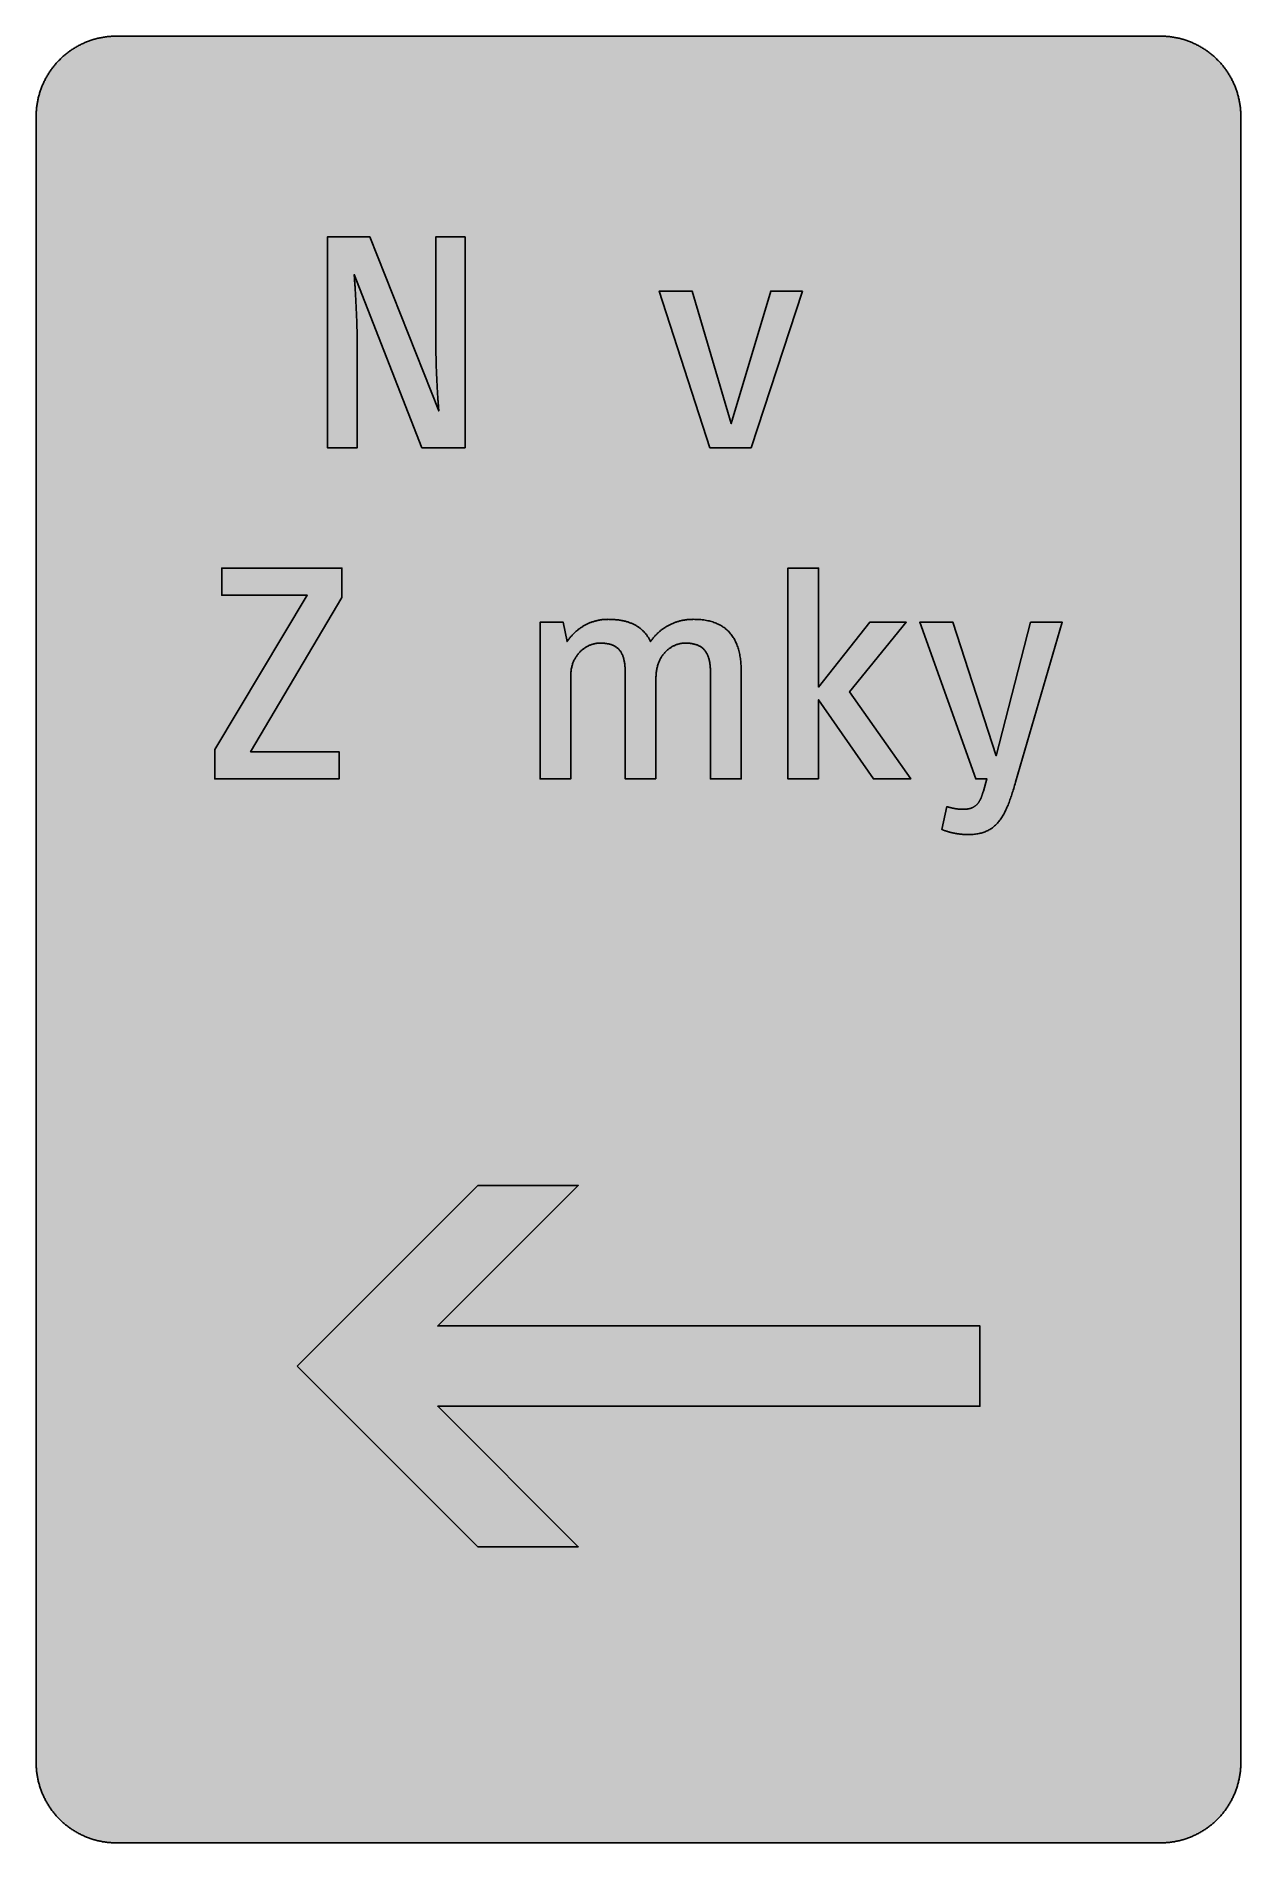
# Model space of a CAD drawing. Header units: millimetres. Extents: x 0 to 212, y 0 to 318.
import ezdxf

# ---------------------------------------------------------------- set-up
doc = ezdxf.new("R2010")
doc.units = ezdxf.units.MM

msp = doc.modelspace()

# ---------------------------------------------------------------- hatches: boundary and pattern name
for color, points in [(40, [(14.1633, 0.0536), (13.9878, 0.0533), (13.8125, 0.0559), (13.6373, 0.061), (13.462, 0.0686), (13.2893, 0.0787), (13.114, 0.0914), (12.9413, 0.1041), (12.7686, 0.1219), (12.5959, 0.1397), (12.4231, 0.16), (12.2504, 0.1829), (12.0777, 0.2057), (11.9075, 0.2337), (11.7373, 0.2616), (11.5672, 0.2921), (11.397, 0.3251), (11.2268, 0.3607), (11.0592, 0.3988), (10.8915, 0.4369), (10.7239, 0.4775), (10.5562, 0.5207), (10.3886, 0.5664), (10.2235, 0.6121), (10.0584, 0.6629), (9.8933, 0.7137), (9.7307, 0.7671), (9.5682, 0.8204), (9.4056, 0.8788), (9.2431, 0.9373), (9.083, 0.9982), (8.923, 1.0617), (8.763, 1.1252), (8.6055, 1.1938), (8.4455, 1.2624), (8.2906, 1.331), (8.1331, 1.4046), (7.9781, 1.4783), (7.8232, 1.5545), (7.6708, 1.6332), (7.5184, 1.7145), (7.366, 1.7958), (7.2161, 1.8796), (7.0663, 1.966), (6.919, 2.0523), (6.7716, 2.1438), (6.6243, 2.2352), (6.4795, 2.3266), (6.3348, 2.4232), (6.19, 2.5197), (6.0477, 2.6187), (5.908, 2.7178), (5.7683, 2.8194), (5.6286, 2.9235), (5.4915, 3.0302), (5.3543, 3.1369), (5.2197, 3.2461), (5.0851, 3.3579), (4.953, 3.4722), (4.8209, 3.5865), (4.6914, 3.7033), (4.5644, 3.8202), (4.4348, 3.9395), (4.3104, 4.0615), (4.1859, 4.1859), (4.0615, 4.3104), (3.9395, 4.4348), (3.8202, 4.5618), (3.7033, 4.6914), (3.5865, 4.8209), (3.4722, 4.953), (3.3579, 5.0851), (3.2487, 5.2197), (3.1369, 5.3543), (3.0302, 5.4915), (2.9235, 5.6286), (2.8194, 5.7683), (2.7178, 5.908), (2.6187, 6.0477), (2.5197, 6.19), (2.4232, 6.3348), (2.3266, 6.477), (2.2352, 6.6243), (2.1438, 6.7691), (2.0523, 6.9164), (1.966, 7.0663), (1.8796, 7.2161), (1.7958, 7.366), (1.7145, 7.5184), (1.6332, 7.6708), (1.5545, 7.8232), (1.4783, 7.9781), (1.4046, 8.1331), (1.331, 8.2906), (1.2598, 8.4455), (1.1913, 8.603), (1.1252, 8.763), (1.0592, 8.923), (0.9982, 9.083), (0.9373, 9.2431), (0.8763, 9.4056), (0.8204, 9.5682), (0.7645, 9.7307), (0.7112, 9.8933), (0.6604, 10.0584), (0.6121, 10.2235), (0.5639, 10.3911), (0.5207, 10.5562), (0.4775, 10.7239), (0.4343, 10.8915), (0.3962, 11.0592), (0.3607, 11.2268), (0.3251, 11.397), (0.2921, 11.5672), (0.2616, 11.7373), (0.2311, 11.9075), (0.2057, 12.0802), (0.1803, 12.2504), (0.1575, 12.4231), (0.1372, 12.5959), (0.1194, 12.7686), (0.1041, 12.9413), (0.0889, 13.1166), (0.0787, 13.2893), (0.0686, 13.4645), (0.061, 13.6373), (0.0559, 13.8125), (0.0508, 13.9878), (0.0508, 14.163), (0.0522, 303.4425), (0.0508, 303.6164), (0.0559, 303.7916), (0.061, 303.9669), (0.0686, 304.1396), (0.0787, 304.3149), (0.0889, 304.4876), (0.1041, 304.6628), (0.1194, 304.8356), (0.1372, 305.0083), (0.1575, 305.181), (0.1803, 305.3537), (0.2057, 305.5239), (0.2311, 305.6966), (0.2616, 305.8668), (0.2921, 306.037), (0.3251, 306.2072), (0.3607, 306.3748), (0.3962, 306.545), (0.4343, 306.7126), (0.4775, 306.8803), (0.5207, 307.0479), (0.5639, 307.213), (0.6121, 307.3781), (0.6604, 307.5432), (0.7112, 307.7083), (0.7645, 307.8734), (0.8204, 308.036), (0.8763, 308.1985), (0.9373, 308.3611), (0.9982, 308.5211), (1.0592, 308.6811), (1.1252, 308.8411), (1.1913, 308.9986), (1.2598, 309.1561), (1.331, 309.3136), (1.4046, 309.4685), (1.4783, 309.626), (1.5545, 309.7784), (1.6332, 309.9333), (1.7145, 310.0857), (1.7958, 310.2356), (1.8796, 310.388), (1.966, 310.5379), (2.0523, 310.6852), (2.1438, 310.8325), (2.2352, 310.9798), (2.3266, 311.1246), (2.4232, 311.2694), (2.5197, 311.4116), (2.6187, 311.5539), (2.7178, 311.6961), (2.8194, 311.8358), (2.9235, 311.9755), (3.0302, 312.1127), (3.1369, 312.2473), (3.2487, 312.3844), (3.3579, 312.5165), (3.4722, 312.6486), (3.5865, 312.7807), (3.7033, 312.9102), (3.8202, 313.0398), (3.9395, 313.1668), (4.0615, 313.2938), (4.1859, 313.4182), (4.3104, 313.5401), (4.4348, 313.6621), (4.5644, 313.784), (4.6914, 313.9008), (4.8209, 314.0177), (4.953, 314.132), (5.0851, 314.2437), (5.2197, 314.3555), (5.3543, 314.4647), (5.4915, 314.5739), (5.6286, 314.6781), (5.7683, 314.7822), (5.908, 314.8838), (6.0477, 314.9854), (6.19, 315.0845), (6.3348, 315.181), (6.4795, 315.275), (6.6243, 315.3689), (6.7716, 315.4604), (6.919, 315.5493), (7.0663, 315.6382), (7.2161, 315.7245), (7.366, 315.8084), (7.5184, 315.8896), (7.6708, 315.9709), (7.8232, 316.0471), (7.9781, 316.1233), (8.1331, 316.1995), (8.2906, 316.2706), (8.4455, 316.3418), (8.6055, 316.4103), (8.763, 316.4789), (8.923, 316.5424), (9.083, 316.6059), (9.2431, 316.6669), (9.4056, 316.7253), (9.5682, 316.7837), (9.7307, 316.8371), (9.8933, 316.8904), (10.0584, 316.9412), (10.2235, 316.992), (10.3886, 317.0377), (10.5562, 317.0834), (10.7239, 317.1266), (10.8915, 317.1673), (11.0592, 317.2079), (11.2268, 317.2435), (11.397, 317.279), (11.5672, 317.312), (11.7373, 317.3425), (11.9075, 317.3705), (12.0777, 317.3984), (12.2504, 317.4213), (12.4231, 317.4441), (12.5959, 317.4644), (12.7686, 317.4822), (12.9413, 317.5), (13.114, 317.5127), (13.2893, 317.5254), (13.462, 317.5356), (13.6373, 317.5432), (13.8125, 317.5483), (13.9878, 317.5508), (14.163, 317.5533), (197.6078, 317.5536), (197.7822, 317.5508), (197.9574, 317.5483), (198.1327, 317.5432), (198.3054, 317.5356), (198.4807, 317.5254), (198.6534, 317.5127), (198.8287, 317.5), (199.0014, 317.4822), (199.1741, 317.4644), (199.3468, 317.4441), (199.5195, 317.4213), (199.6897, 317.3984), (199.8624, 317.3705), (200.0326, 317.3425), (200.2028, 317.312), (200.373, 317.279), (200.5432, 317.2435), (200.7108, 317.2079), (200.8784, 317.1673), (201.0461, 317.1266), (201.2137, 317.0834), (201.3788, 317.0377), (201.5465, 316.992), (201.7116, 316.9412), (201.8767, 316.8904), (202.0392, 316.8371), (202.2018, 316.7837), (202.3643, 316.7253), (202.5269, 316.6669), (202.6869, 316.6059), (202.8469, 316.5424), (203.007, 316.4789), (203.167, 316.4103), (203.3245, 316.3418), (203.4794, 316.2706), (203.6369, 316.1995), (203.7918, 316.1233), (203.9468, 316.0471), (204.0992, 315.9709), (204.2516, 315.8896), (204.404, 315.8084), (204.5538, 315.7245), (204.7037, 315.6382), (204.8535, 315.5493), (205.0009, 315.4604), (205.1456, 315.3689), (205.293, 315.275), (205.4352, 315.181), (205.58, 315.0845), (205.7222, 314.9854), (205.8619, 314.8838), (206.0016, 314.7822), (206.1413, 314.6781), (206.2785, 314.5739), (206.4156, 314.4647), (206.5503, 314.3555), (206.6849, 314.2437), (206.817, 314.132), (206.949, 314.0177), (207.0786, 313.9008), (207.2081, 313.784), (207.3351, 313.6621), (207.4596, 313.5401), (207.584, 313.4182), (207.7085, 313.2938), (207.8304, 313.1668), (207.9498, 313.0398), (208.0666, 312.9102), (208.1835, 312.7807), (208.2978, 312.6486), (208.4121, 312.5165), (208.5238, 312.3844), (208.6331, 312.2473), (208.7397, 312.1127), (208.8464, 311.9755), (208.9506, 311.8358), (209.0522, 311.6961), (209.1512, 311.5539), (209.2503, 311.4116), (209.3468, 311.2694), (209.4433, 311.1246), (209.5348, 310.9798), (209.6262, 310.8325), (209.7176, 310.6852), (209.804, 310.5379), (209.8904, 310.388), (209.9742, 310.2356), (210.0555, 310.0857), (210.1367, 309.9333), (210.2155, 309.7784), (210.2917, 309.626), (210.3653, 309.4685), (210.439, 309.3136), (210.5076, 309.1561), (210.5762, 308.9986), (210.6447, 308.8411), (210.7082, 308.6811), (210.7717, 308.5211), (210.8327, 308.3611), (210.8911, 308.1985), (210.9495, 308.036), (211.0029, 307.8734), (211.0562, 307.7083), (211.107, 307.5432), (211.1578, 307.3781), (211.2035, 307.213), (211.2493, 307.0479), (211.2924, 306.8803), (211.3331, 306.7126), (211.3712, 306.545), (211.4093, 306.3748), (211.4448, 306.2072), (211.4779, 306.037), (211.5083, 305.8668), (211.5363, 305.6966), (211.5642, 305.5239), (211.5871, 305.3537), (211.6099, 305.181), (211.6303, 305.0083), (211.648, 304.8356), (211.6658, 304.6628), (211.6785, 304.4876), (211.6912, 304.3149), (211.7014, 304.1396), (211.709, 303.9669), (211.7141, 303.7916), (211.7166, 303.6164), (211.7166, 303.4411), (211.7189, 14.1647), (211.7166, 13.9878), (211.7141, 13.8125), (211.709, 13.6373), (211.7014, 13.4645), (211.6912, 13.2893), (211.6785, 13.1166), (211.6658, 12.9413), (211.648, 12.7686), (211.6303, 12.5959), (211.6099, 12.4231), (211.5871, 12.2504), (211.5642, 12.0802), (211.5363, 11.9075), (211.5083, 11.7373), (211.4779, 11.5672), (211.4448, 11.397), (211.4093, 11.2268), (211.3712, 11.0592), (211.3331, 10.8915), (211.2924, 10.7239), (211.2493, 10.5562), (211.2035, 10.3911), (211.1578, 10.2235), (211.107, 10.0584), (211.0562, 9.8933), (211.0029, 9.7307), (210.9495, 9.5682), (210.8911, 9.4056), (210.8327, 9.2431), (210.7717, 9.083), (210.7082, 8.923), (210.6447, 8.763), (210.5762, 8.603), (210.5076, 8.4455), (210.439, 8.2906), (210.3653, 8.1331), (210.2917, 7.9781), (210.2155, 7.8232), (210.1367, 7.6708), (210.0555, 7.5184), (209.9742, 7.366), (209.8904, 7.2161), (209.804, 7.0663), (209.7176, 6.9164), (209.6262, 6.7691), (209.5348, 6.6243), (209.4433, 6.477), (209.3468, 6.3348), (209.2503, 6.19), (209.1512, 6.0477), (209.0522, 5.908), (208.9506, 5.7683), (208.8464, 5.6286), (208.7397, 5.4915), (208.6331, 5.3543), (208.5238, 5.2197), (208.4121, 5.0851), (208.2978, 4.953), (208.1835, 4.8209), (208.0666, 4.6914), (207.9498, 4.5618), (207.8304, 4.4348), (207.7085, 4.3104), (207.584, 4.1859), (207.4596, 4.0615), (207.3351, 3.9395), (207.2081, 3.8202), (207.0786, 3.7033), (206.949, 3.5865), (206.817, 3.4722), (206.6849, 3.3579), (206.5503, 3.2461), (206.4156, 3.1369), (206.2785, 3.0302), (206.1413, 2.9235), (206.0016, 2.8194), (205.8619, 2.7178), (205.7222, 2.6187), (205.58, 2.5197), (205.4352, 2.4232), (205.293, 2.3266), (205.1456, 2.2352), (205.0009, 2.1438), (204.8535, 2.0523), (204.7037, 1.966), (204.5538, 1.8796), (204.404, 1.7958), (204.2516, 1.7145), (204.0992, 1.6332), (203.9468, 1.5545), (203.7918, 1.4783), (203.6369, 1.4046), (203.4794, 1.331), (203.3245, 1.2624), (203.167, 1.1938), (203.007, 1.1252), (202.8469, 1.0617), (202.6869, 0.9982), (202.5269, 0.9373), (202.3643, 0.8788), (202.2018, 0.8204), (202.0392, 0.7671), (201.8767, 0.7137), (201.7116, 0.6629), (201.5465, 0.6121), (201.3788, 0.5664), (201.2137, 0.5207), (201.0461, 0.4775), (200.8784, 0.4369), (200.7108, 0.3988), (200.5432, 0.3607), (200.373, 0.3251), (200.2028, 0.2921), (200.0326, 0.2616), (199.8624, 0.2337), (199.6897, 0.2057), (199.5195, 0.1829), (199.3468, 0.16), (199.1741, 0.1397), (199.0014, 0.1219), (198.8287, 0.1041), (198.6534, 0.0914), (198.4807, 0.0787), (198.3054, 0.0686), (198.1327, 0.061), (197.9574, 0.0559), (197.7822, 0.0533), (197.6069, 0.0533)]), (59, [(75.4063, 245.2342), (75.4063, 282.2744), (70.273, 282.2744), (70.273, 264.124), (70.2716, 263.8247), (70.2742, 263.5275), (70.2742, 263.2329), (70.2767, 262.9357), (70.2818, 262.6411), (70.2843, 262.349), (70.2894, 262.0569), (70.2945, 261.7648), (70.2996, 261.4752), (70.3072, 261.1882), (70.3123, 260.9012), (70.3199, 260.6167), (70.3275, 260.3348), (70.3377, 260.0554), (70.3453, 259.776), (70.3555, 259.5016), (70.3631, 259.2273), (70.3732, 258.9581), (70.3834, 258.6888), (70.3936, 258.4247), (70.4063, 258.1631), (70.4164, 257.904), (70.4266, 257.65), (70.4393, 257.3985), (70.452, 257.1496), (70.4621, 256.9058), (70.4748, 256.6645), (70.4875, 256.4282), (70.5002, 256.1946), (70.5104, 255.966), (70.5231, 255.7424), (70.5358, 255.524), (70.5485, 255.3081), (70.5612, 255.0998), (70.5739, 254.8941), (70.5866, 254.6934), (70.5968, 254.5004), (70.6095, 254.3099), (70.6222, 254.127), (70.6323, 253.9467), (70.645, 253.7739), (70.6552, 253.6088), (70.6679, 253.4463), (70.678, 253.2913), (70.6882, 253.144), (70.6984, 253.0018), (70.7085, 252.8672), (70.7187, 252.7376), (70.7263, 252.6157), (70.7365, 252.4989), (70.7441, 252.3922), (70.7517, 252.2906), (70.7593, 252.1966), (70.7669, 252.1102), (70.772, 252.0315), (70.7771, 251.9604), (70.7822, 251.8969), (70.7873, 251.8435), (70.7923, 251.7953), (70.7949, 251.7572), (70.7974, 251.7267), (70.8, 251.7038), (70.8, 251.6911), (70.8, 251.6861), (58.6853, 282.2744), (51.223, 282.2744), (51.223, 245.2342), (56.4624, 245.2342), (56.4624, 263.3828), (56.4617, 263.6317), (56.4591, 263.8831), (56.4566, 264.1371), (56.454, 264.3911), (56.4515, 264.6477), (56.449, 264.9068), (56.4439, 265.1684), (56.4388, 265.4275), (56.4337, 265.6891), (56.4261, 265.9532), (56.4185, 266.2149), (56.4134, 266.479), (56.4058, 266.7432), (56.3956, 267.0073), (56.388, 267.269), (56.3778, 267.5331), (56.3702, 267.7947), (56.3601, 268.0564), (56.3499, 268.3154), (56.3372, 268.5745), (56.327, 268.8311), (56.3169, 269.0876), (56.3042, 269.3391), (56.294, 269.5905), (56.2813, 269.842), (56.2712, 270.0884), (56.2585, 270.3322), (56.2458, 270.5735), (56.2331, 270.8097), (56.2204, 271.0459), (56.2102, 271.2771), (56.1975, 271.5057), (56.1848, 271.7292), (56.1721, 271.9476), (56.1594, 272.1635), (56.1467, 272.3744), (56.134, 272.5801), (56.1238, 272.7808), (56.1111, 272.9789), (56.0984, 273.1694), (56.0883, 273.3548), (56.0756, 273.5351), (56.0654, 273.7079), (56.0553, 273.878), (56.0451, 274.0381), (56.0349, 274.193), (56.0248, 274.3429), (56.0146, 274.4851), (56.0045, 274.6197), (55.9968, 274.7467), (55.9892, 274.8661), (55.9816, 274.9779), (55.974, 275.0845), (55.9664, 275.1811), (55.9613, 275.2674), (55.9537, 275.3487), (55.9486, 275.4198), (55.946, 275.4808), (55.941, 275.5341), (55.9384, 275.5798), (55.9359, 275.6129), (55.9333, 275.6383), (55.9333, 275.6535), (55.9308, 275.6586), (67.8395, 245.2342)]), (59, [(134.7251, 272.7494), (129.1167, 272.7494), (122.1853, 249.4675), (115.3061, 272.7494), (109.5375, 272.7494), (118.4271, 245.2342), (125.6771, 245.2342)]), (59, [(53.7626, 218.8803), (53.7626, 224.0661), (32.6499, 224.0661), (32.6499, 219.3036), (47.6772, 219.3036), (31.4332, 192.2113), (31.4332, 187.0258), (53.2874, 187.0258), (53.2874, 191.7883), (37.7292, 191.7883)]), (59, [(137.5311, 187.0258), (137.5311, 200.9426), (147.1605, 187.0258), (153.7229, 187.0258), (142.9812, 202.3177), (152.9292, 214.5411), (146.527, 214.5411), (137.5311, 203.1654), (137.5311, 224.0661), (132.1333, 224.0661), (132.1333, 187.0258)]), (59, [(108.9561, 187.0258), (108.9561, 204.7529), (108.9558, 204.9501), (108.9635, 205.1456), (108.9736, 205.3387), (108.9889, 205.5266), (109.0066, 205.7121), (109.0295, 205.8924), (109.0574, 206.0702), (109.0854, 206.2455), (109.1209, 206.4156), (109.1565, 206.5833), (109.1971, 206.7484), (109.2429, 206.9084), (109.2886, 207.0659), (109.3394, 207.2208), (109.3953, 207.3707), (109.4511, 207.518), (109.5096, 207.6628), (109.5731, 207.8025), (109.6391, 207.9396), (109.7077, 208.0743), (109.7763, 208.2038), (109.8499, 208.3333), (109.9261, 208.4553), (110.0049, 208.5772), (110.0836, 208.694), (110.1674, 208.8083), (110.2512, 208.9201), (110.3376, 209.0268), (110.4265, 209.1334), (110.5154, 209.235), (110.6068, 209.3316), (110.7008, 209.4281), (110.7948, 209.5195), (110.8913, 209.6084), (110.9904, 209.6948), (111.0894, 209.7761), (111.1885, 209.8573), (111.2901, 209.9335), (111.3942, 210.0072), (111.4958, 210.0783), (111.6, 210.1444), (111.7067, 210.2079), (111.8108, 210.2714), (111.9175, 210.3298), (112.0242, 210.3831), (112.1334, 210.4365), (112.2401, 210.4873), (112.3467, 210.533), (112.456, 210.5762), (112.5626, 210.6168), (112.6719, 210.6549), (112.7785, 210.6905), (112.8878, 210.7209), (112.9944, 210.7514), (113.1011, 210.7768), (113.2078, 210.8022), (113.3145, 210.8225), (113.4186, 210.8403), (113.5253, 210.8556), (113.6294, 210.8683), (113.731, 210.8759), (113.8326, 210.8835), (113.9342, 210.8886), (114.0333, 210.8886), (114.1806, 210.8886), (114.3254, 210.886), (114.4676, 210.8784), (114.6073, 210.8708), (114.7445, 210.8606), (114.8791, 210.8505), (115.0112, 210.8352), (115.1382, 210.8175), (115.2652, 210.7997), (115.3897, 210.7768), (115.509, 210.754), (115.6284, 210.7286), (115.7453, 210.6981), (115.857, 210.6676), (115.9688, 210.6346), (116.0755, 210.599), (116.1821, 210.5584), (116.2863, 210.5177), (116.3853, 210.4746), (116.4844, 210.4288), (116.5809, 210.3806), (116.6724, 210.3298), (116.7638, 210.2764), (116.8527, 210.218), (116.9391, 210.1596), (117.0229, 210.0986), (117.1042, 210.0351), (117.1829, 209.9666), (117.2591, 209.898), (117.3328, 209.8243), (117.4039, 209.7507), (117.475, 209.6719), (117.541, 209.5906), (117.6045, 209.5068), (117.668, 209.4205), (117.729, 209.3316), (117.7849, 209.2401), (117.8408, 209.1436), (117.8941, 209.0471), (117.9449, 208.9455), (117.9957, 208.8413), (118.0414, 208.7347), (118.0871, 208.6254), (118.1278, 208.5137), (118.1684, 208.3968), (118.2065, 208.2775), (118.2421, 208.1555), (118.2751, 208.0311), (118.3081, 207.9041), (118.3361, 207.772), (118.364, 207.6374), (118.3894, 207.5002), (118.4123, 207.3605), (118.4326, 207.2157), (118.4529, 207.0684), (118.4681, 206.9186), (118.4834, 206.7662), (118.4961, 206.6087), (118.5088, 206.4487), (118.5164, 206.2836), (118.524, 206.1185), (118.5291, 205.9483), (118.5316, 205.7756), (118.5316, 205.5978), (118.5333, 187.0258), (123.9312, 187.0258), (123.9312, 205.8635), (123.9291, 206.1388), (123.9215, 206.4106), (123.9139, 206.6773), (123.9012, 206.9414), (123.8834, 207.203), (123.8631, 207.4596), (123.8402, 207.711), (123.8123, 207.96), (123.7793, 208.2038), (123.7437, 208.4426), (123.7056, 208.6788), (123.6624, 208.9125), (123.6142, 209.1411), (123.5634, 209.3646), (123.5075, 209.5856), (123.4491, 209.8015), (123.3856, 210.0123), (123.3195, 210.2206), (123.2484, 210.4238), (123.1722, 210.6244), (123.0935, 210.8175), (123.0097, 211.0105), (122.9208, 211.1959), (122.8293, 211.3788), (122.7353, 211.5566), (122.6337, 211.7319), (122.5296, 211.902), (122.4229, 212.0671), (122.3086, 212.2297), (122.1918, 212.3872), (122.0699, 212.5396), (121.9454, 212.6869), (121.8159, 212.8317), (121.6812, 212.9714), (121.5415, 213.106), (121.3993, 213.2381), (121.252, 213.3651), (121.0996, 213.487), (120.9446, 213.6038), (120.7821, 213.7181), (120.617, 213.8274), (120.4468, 213.9315), (120.2715, 214.0306), (120.0937, 214.1271), (119.9109, 214.2185), (119.7204, 214.3049), (119.5273, 214.3862), (119.3317, 214.4649), (119.1285, 214.536), (118.9203, 214.6046), (118.7094, 214.6681), (118.4935, 214.7265), (118.2726, 214.7824), (118.0465, 214.8307), (117.8154, 214.8764), (117.5791, 214.917), (117.3378, 214.9526), (117.0915, 214.9831), (116.8425, 215.0085), (116.586, 215.0313), (116.3269, 215.0466), (116.0602, 215.0593), (115.791, 215.0669), (115.5167, 215.0694), (115.3846, 215.0669), (115.2525, 215.0643), (115.1204, 215.0618), (114.9883, 215.0542), (114.8588, 215.0466), (114.7267, 215.0364), (114.5946, 215.0237), (114.4626, 215.011), (114.333, 214.9958), (114.2009, 214.978), (114.0689, 214.9602), (113.9393, 214.9399), (113.8098, 214.917), (113.6777, 214.8916), (113.5482, 214.8662), (113.4186, 214.8357), (113.2891, 214.8053), (113.1595, 214.7748), (113.0325, 214.7392), (112.903, 214.7037), (112.776, 214.6656), (112.6465, 214.6275), (112.5195, 214.5843), (112.395, 214.5411), (112.268, 214.4954), (112.141, 214.4497), (112.0165, 214.3989), (111.8921, 214.3481), (111.7676, 214.2947), (111.6457, 214.2388), (111.5238, 214.183), (111.4019, 214.122), (111.2799, 214.061), (111.1606, 214.0001), (111.0386, 213.934), (110.9218, 213.868), (110.8024, 213.7969), (110.6856, 213.7258), (110.5687, 213.6546), (110.4519, 213.5784), (110.3376, 213.5022), (110.2233, 213.421), (110.1115, 213.3397), (109.9998, 213.2584), (109.888, 213.172), (109.7788, 213.0857), (109.6696, 212.9942), (109.5629, 212.9028), (109.4562, 212.8114), (109.3495, 212.7148), (109.2454, 212.6158), (109.1413, 212.5167), (109.0397, 212.4151), (108.9381, 212.311), (108.839, 212.2043), (108.7399, 212.0976), (108.6434, 211.9859), (108.5469, 211.8741), (108.4529, 211.7598), (108.3589, 211.643), (108.2675, 211.5236), (108.1786, 211.4017), (108.0897, 211.2797), (108.0008, 211.1527), (107.9424, 211.2747), (107.884, 211.394), (107.823, 211.5109), (107.7595, 211.6252), (107.6935, 211.7369), (107.6274, 211.8487), (107.5588, 211.9579), (107.4877, 212.0671), (107.4141, 212.1713), (107.3404, 212.2754), (107.2642, 212.377), (107.188, 212.4786), (107.1067, 212.5751), (107.0254, 212.6717), (106.9416, 212.7656), (106.8578, 212.8596), (106.7714, 212.9511), (106.6825, 213.0374), (106.5911, 213.1263), (106.4997, 213.2101), (106.4057, 213.294), (106.3092, 213.3752), (106.2101, 213.454), (106.111, 213.5327), (106.0094, 213.6064), (105.9053, 213.68), (105.7986, 213.7537), (105.6919, 213.8223), (105.5827, 213.8909), (105.471, 213.9569), (105.3592, 214.0204), (105.2424, 214.0839), (105.1255, 214.1449), (105.0087, 214.2033), (104.8868, 214.2592), (104.7648, 214.315), (104.6404, 214.3658), (104.5134, 214.4166), (104.3838, 214.4674), (104.2543, 214.5132), (104.1222, 214.5589), (103.9876, 214.6021), (103.853, 214.6427), (103.7133, 214.6833), (103.5736, 214.7214), (103.4313, 214.757), (103.2891, 214.79), (103.1418, 214.823), (102.9945, 214.851), (102.8446, 214.8789), (102.6922, 214.9069), (102.5398, 214.9297), (102.3849, 214.9526), (102.2274, 214.9729), (102.0674, 214.9907), (101.9048, 215.0059), (101.7422, 215.0212), (101.5771, 215.0339), (101.4095, 215.044), (101.2393, 215.0542), (101.0666, 215.0593), (100.8939, 215.0643), (100.7186, 215.0669), (100.5408, 215.0694), (100.4113, 215.0669), (100.2817, 215.0643), (100.1547, 215.0618), (100.0252, 215.0542), (99.8982, 215.0466), (99.7687, 215.0364), (99.6417, 215.0237), (99.5147, 215.0085), (99.3877, 214.9932), (99.2607, 214.9754), (99.1337, 214.9551), (99.0092, 214.9348), (98.8822, 214.9119), (98.7577, 214.8865), (98.6333, 214.8586), (98.5088, 214.8281), (98.3844, 214.7976), (98.2599, 214.7646), (98.138, 214.7316), (98.0135, 214.6935), (97.8916, 214.6554), (97.7697, 214.6148), (97.6478, 214.5716), (97.5284, 214.5284), (97.409, 214.4827), (97.2896, 214.4344), (97.1702, 214.3836), (97.0509, 214.3303), (96.934, 214.2769), (96.8172, 214.2211), (96.7003, 214.1626), (96.5835, 214.1042), (96.4692, 214.0407), (96.3549, 213.9772), (96.2431, 213.9137), (96.1288, 213.8451), (96.0171, 213.7766), (95.9053, 213.7029), (95.7961, 213.6318), (95.6869, 213.5556), (95.5777, 213.4768), (95.4684, 213.3981), (95.3618, 213.3168), (95.2551, 213.2355), (95.1509, 213.1492), (95.0468, 213.0628), (94.9427, 212.9739), (94.8411, 212.8825), (94.7395, 212.7885), (94.6379, 212.6945), (94.5388, 212.5955), (94.4397, 212.4989), (94.3432, 212.3973), (94.2467, 212.2932), (94.1502, 212.1891), (94.0562, 212.0824), (93.9648, 211.9732), (93.8708, 211.8614), (93.7819, 211.7496), (93.6904, 211.6328), (93.6015, 211.516), (93.5152, 211.3991), (93.4288, 211.2772), (93.345, 211.1527), (92.6564, 214.5411), (88.5832, 214.5411), (88.5832, 187.0258), (93.9793, 187.0258), (93.9793, 205.0697), (93.98, 205.2549), (93.9876, 205.4377), (93.9978, 205.6181), (94.013, 205.7959), (94.0308, 205.9711), (94.0537, 206.1413), (94.0816, 206.309), (94.1121, 206.4741), (94.1451, 206.6341), (94.1832, 206.7916), (94.2264, 206.9465), (94.2696, 207.0989), (94.3178, 207.2462), (94.3686, 207.3935), (94.4245, 207.5358), (94.4804, 207.6755), (94.5413, 207.8101), (94.6048, 207.9422), (94.6709, 208.0743), (94.7395, 208.2013), (94.8131, 208.3232), (94.8868, 208.4451), (94.963, 208.5619), (95.0417, 208.6762), (95.123, 208.788), (95.2043, 208.8972), (95.2906, 209.0039), (95.377, 209.1055), (95.4659, 209.2046), (95.5573, 209.3011), (95.6513, 209.3951), (95.7453, 209.4865), (95.8393, 209.5754), (95.9383, 209.6592), (96.0349, 209.7405), (96.1339, 209.8192), (96.2355, 209.8954), (96.3371, 209.9691), (96.4413, 210.0402), (96.5454, 210.1088), (96.6495, 210.1723), (96.7537, 210.2333), (96.8604, 210.2942), (96.967, 210.3501), (97.0737, 210.4034), (97.1804, 210.4517), (97.2871, 210.5), (97.3938, 210.5457), (97.5004, 210.5863), (97.6097, 210.627), (97.7163, 210.6625), (97.823, 210.6955), (97.9297, 210.7286), (98.0364, 210.7565), (98.1431, 210.7819), (98.2472, 210.8048), (98.3539, 210.8251), (98.4555, 210.8403), (98.5596, 210.8556), (98.6612, 210.8683), (98.7628, 210.8784), (98.8619, 210.8835), (98.9609, 210.8886), (99.06, 210.8886), (99.2073, 210.8886), (99.3521, 210.886), (99.4943, 210.881), (99.634, 210.8733), (99.7687, 210.8632), (99.9033, 210.853), (100.0354, 210.8403), (100.1649, 210.8251), (100.2894, 210.8073), (100.4138, 210.787), (100.5357, 210.7641), (100.6526, 210.7413), (100.7694, 210.7133), (100.8812, 210.6854), (100.9929, 210.6549), (101.1022, 210.6193), (101.2063, 210.5838), (101.3104, 210.5457), (101.412, 210.505), (101.5086, 210.4619), (101.6051, 210.4161), (101.6991, 210.3653), (101.788, 210.3145), (101.8769, 210.2612), (101.9632, 210.2053), (102.047, 210.1444), (102.1283, 210.0834), (102.2071, 210.0199), (102.2833, 209.9513), (102.3569, 209.8802), (102.428, 209.8065), (102.4992, 209.7329), (102.5652, 209.6516), (102.6312, 209.5703), (102.6922, 209.4865), (102.7532, 209.3976), (102.8116, 209.3062), (102.8675, 209.2122), (102.9208, 209.1157), (102.9716, 209.0166), (103.0199, 208.9125), (103.0656, 208.8058), (103.1113, 208.6966), (103.1545, 208.5848), (103.1926, 208.468), (103.2307, 208.3486), (103.2662, 208.2241), (103.3018, 208.0997), (103.3323, 207.9701), (103.3628, 207.8355), (103.3882, 207.7009), (103.4136, 207.5586), (103.4364, 207.4164), (103.4593, 207.2691), (103.4771, 207.1192), (103.4948, 206.9643), (103.5101, 206.8068), (103.5228, 206.6442), (103.5329, 206.4791), (103.5406, 206.3115), (103.5482, 206.1388), (103.5533, 205.961), (103.5558, 205.7806), (103.5558, 205.5978), (103.5583, 187.0258)]), (59, [(163.7771, 177.2363), (164.0103, 177.2361), (164.2415, 177.2437), (164.4675, 177.2564), (164.6885, 177.2717), (164.9044, 177.292), (165.1152, 177.3174), (165.321, 177.3479), (165.5216, 177.3809), (165.7198, 177.419), (165.9103, 177.4622), (166.1008, 177.5104), (166.2836, 177.5638), (166.464, 177.6197), (166.6392, 177.6806), (166.812, 177.7467), (166.9796, 177.8178), (167.1447, 177.8914), (167.3047, 177.9727), (167.4597, 178.0565), (167.6146, 178.1454), (167.7645, 178.2369), (167.9092, 178.3359), (168.054, 178.4375), (168.1937, 178.5442), (168.3283, 178.6534), (168.463, 178.7703), (168.595, 178.8897), (168.722, 179.0141), (168.8465, 179.1437), (168.9684, 179.2757), (169.0878, 179.4129), (169.2072, 179.5551), (169.3215, 179.7025), (169.4332, 179.8549), (169.5425, 180.0098), (169.6517, 180.1698), (169.7584, 180.3349), (169.86, 180.5026), (169.9641, 180.6753), (170.0632, 180.8531), (170.1622, 181.036), (170.2587, 181.2239), (170.3527, 181.4144), (170.4467, 181.61), (170.5381, 181.8107), (170.6296, 182.0139), (170.7185, 182.2221), (170.8074, 182.4355), (170.8963, 182.6539), (170.9826, 182.8749), (171.0665, 183.101), (171.1528, 183.3321), (171.2366, 183.5683), (171.3179, 183.8071), (171.4017, 184.0509), (171.483, 184.2999), (171.5668, 184.5513), (171.6481, 184.8079), (171.7294, 185.0695), (171.8107, 185.3362), (171.892, 185.6054), (171.9732, 185.8797), (172.0545, 186.1591), (172.1358, 186.4411), (180.3396, 214.5411), (174.7834, 214.5411), (168.752, 191.099), (161.1313, 214.5411), (155.3104, 214.5411), (165.1522, 187.0258), (167.1105, 187.0258), (166.4751, 184.8552), (166.4437, 184.752), (166.4132, 184.6529), (166.3827, 184.5564), (166.3522, 184.4599), (166.3217, 184.3659), (166.2913, 184.2745), (166.2608, 184.183), (166.2278, 184.0941), (166.1973, 184.0078), (166.1643, 183.9214), (166.1312, 183.8376), (166.0982, 183.7563), (166.0627, 183.675), (166.0271, 183.5963), (165.9941, 183.5175), (165.956, 183.4439), (165.9204, 183.3677), (165.8823, 183.2966), (165.8442, 183.2254), (165.8061, 183.1569), (165.768, 183.0883), (165.7274, 183.0222), (165.6842, 182.9587), (165.6436, 182.8952), (165.6004, 182.8343), (165.5572, 182.7759), (165.5115, 182.7174), (165.4658, 182.6616), (165.4175, 182.6082), (165.3692, 182.5549), (165.321, 182.5041), (165.2702, 182.4533), (165.2194, 182.405), (165.166, 182.3593), (165.1127, 182.3136), (165.0568, 182.2704), (165.0009, 182.2272), (164.9425, 182.1866), (164.8841, 182.1485), (164.8231, 182.1104), (164.7622, 182.0748), (164.6987, 182.0418), (164.6352, 182.0088), (164.5666, 181.9783), (164.5006, 181.9478), (164.4294, 181.9224), (164.3583, 181.8945), (164.2872, 181.8691), (164.2135, 181.8462), (164.1373, 181.8259), (164.0586, 181.8056), (163.9799, 181.7853), (163.8986, 181.77), (163.8148, 181.7522), (163.7284, 181.7395), (163.642, 181.7268), (163.5531, 181.7141), (163.4642, 181.7065), (163.3703, 181.6964), (163.2763, 181.6913), (163.1798, 181.6862), (163.0807, 181.6811), (162.9791, 181.6786), (162.875, 181.6786), (162.8496, 181.6786), (162.8242, 181.6786), (162.7988, 181.6786), (162.7734, 181.6786), (162.7454, 181.6811), (162.7175, 181.6811), (162.6895, 181.6811), (162.6591, 181.6811), (162.6311, 181.6837), (162.6006, 181.6837), (162.5702, 181.6862), (162.5397, 181.6862), (162.5067, 181.6887), (162.4736, 181.6887), (162.4406, 181.6913), (162.4076, 181.6938), (162.3746, 181.6964), (162.339, 181.6989), (162.3035, 181.7014), (162.2679, 181.704), (162.2323, 181.7065), (162.1942, 181.7116), (162.1561, 181.7141), (162.118, 181.7192), (162.0799, 181.7218), (162.0393, 181.7268), (162.0012, 181.7319), (161.9606, 181.737), (161.9174, 181.7421), (161.8767, 181.7472), (161.8336, 181.7522), (161.7904, 181.7599), (161.7472, 181.7649), (161.704, 181.7726), (161.6583, 181.7776), (161.6126, 181.7853), (161.5669, 181.7929), (161.5186, 181.803), (161.4729, 181.8107), (161.4246, 181.8183), (161.3738, 181.8284), (161.3256, 181.8386), (161.2748, 181.8488), (161.224, 181.8589), (161.1732, 181.8691), (161.1224, 181.8792), (161.069, 181.8919), (161.0157, 181.9021), (160.9623, 181.9148), (160.9065, 181.9275), (160.8506, 181.9402), (160.7947, 181.9554), (160.7388, 181.9681), (160.6829, 181.9834), (160.6245, 181.9986), (160.5661, 182.0139), (160.5051, 182.0291), (160.4467, 182.0469), (160.3858, 182.0621), (160.3248, 182.0799), (160.2613, 182.0977), (160.2003, 182.118), (160.1368, 182.1358), (160.0708, 182.1561), (159.173, 178.1344), (159.2377, 178.1073), (159.3063, 178.0794), (159.3748, 178.054), (159.4434, 178.0261), (159.512, 178.0007), (159.5806, 177.9778), (159.6517, 177.9524), (159.7203, 177.927), (159.7914, 177.9041), (159.8625, 177.8813), (159.9336, 177.8559), (160.0048, 177.8356), (160.0759, 177.8127), (160.1495, 177.7898), (160.2207, 177.7695), (160.2918, 177.7467), (160.3654, 177.7263), (160.4391, 177.706), (160.5128, 177.6857), (160.5839, 177.6679), (160.6575, 177.6476), (160.7312, 177.6298), (160.8049, 177.612), (160.8785, 177.5943), (160.9547, 177.5765), (161.0284, 177.5587), (161.102, 177.5435), (161.1757, 177.5257), (161.2494, 177.5104), (161.3256, 177.4952), (161.3992, 177.48), (161.4729, 177.4673), (161.5491, 177.452), (161.6227, 177.4393), (161.6964, 177.4241), (161.7701, 177.4114), (161.8463, 177.4012), (161.9199, 177.3885), (161.9936, 177.3758), (162.0672, 177.3657), (162.1409, 177.3555), (162.2146, 177.3453), (162.2882, 177.3352), (162.3619, 177.325), (162.4355, 177.3174), (162.5092, 177.3098), (162.5829, 177.3022), (162.654, 177.2945), (162.7276, 177.2869), (162.7988, 177.2793), (162.8699, 177.2742), (162.9435, 177.2691), (163.0147, 177.2641), (163.0858, 177.259), (163.1569, 177.2539), (163.2255, 177.2488), (163.2966, 177.2463), (163.3652, 177.2437), (163.4363, 177.2412), (163.5049, 177.2387), (163.5735, 177.2361), (163.642, 177.2361), (163.7081, 177.2361), (163.7767, 177.2361)]), (59, [(45.9133, 83.8383), (77.6633, 115.5883), (95.3022, 115.5883), (70.6078, 90.8939), (165.8578, 90.8939), (165.8578, 76.7828), (70.6078, 76.7828), (95.3022, 52.0883), (77.6633, 52.0883)])]:
    msp.add_hatch(color=color).paths.add_polyline_path(points)
h = msp.add_hatch(color=59)
h.paths.add_polyline_path([(14.1633, 3.5814), (13.8887, 3.5839), (13.6169, 3.5941), (13.3477, 3.6119), (13.081, 3.6347), (12.8143, 3.6652), (12.5501, 3.7008), (12.2885, 3.7465), (12.0294, 3.7948), (11.7729, 3.8506), (11.5164, 3.9141), (11.2649, 3.9827), (11.016, 4.0564), (10.7671, 4.1351), (10.5232, 4.2215), (10.2819, 4.3129), (10.0432, 4.412), (9.8069, 4.5161), (9.5733, 4.6228), (9.3447, 4.7371), (9.1186, 4.8565), (8.8951, 4.9809), (8.6741, 5.113), (8.4582, 5.2476), (8.2448, 5.3873), (8.0366, 5.5321), (7.8308, 5.682), (7.6276, 5.8369), (7.4295, 5.9969), (7.2365, 6.1595), (7.046, 6.3297), (6.8605, 6.5024), (6.6777, 6.6802), (6.5024, 6.8605), (6.3271, 7.046), (6.1595, 7.2365), (5.9969, 7.432), (5.8369, 7.6302), (5.682, 7.8308), (5.5321, 8.0366), (5.3873, 8.2448), (5.2451, 8.4582), (5.1105, 8.6741), (4.9809, 8.8951), (4.8565, 9.1186), (4.7371, 9.3447), (4.6228, 9.5758), (4.5136, 9.8069), (4.4094, 10.0432), (4.3129, 10.2819), (4.2215, 10.5232), (4.1351, 10.7696), (4.0538, 11.016), (3.9802, 11.2649), (3.9116, 11.5189), (3.8506, 11.7729), (3.7948, 12.0294), (3.744, 12.2911), (3.7008, 12.5527), (3.6627, 12.8143), (3.6322, 13.081), (3.6093, 13.3502), (3.5916, 13.6195), (3.5814, 13.8913), (3.5789, 14.163), (3.58, 303.4425), (3.5814, 303.7154), (3.5916, 303.9847), (3.6093, 304.2564), (3.6322, 304.5231), (3.6627, 304.7898), (3.7008, 305.054), (3.744, 305.3156), (3.7948, 305.5747), (3.8506, 305.8312), (3.9116, 306.0852), (3.9802, 306.3392), (4.0538, 306.5882), (4.1351, 306.8345), (4.2215, 307.0809), (4.3129, 307.3222), (4.4094, 307.561), (4.5136, 307.7972), (4.6228, 308.0283), (4.7371, 308.2595), (4.8565, 308.4855), (4.9809, 308.7091), (5.1105, 308.9275), (5.2451, 309.1459), (5.3873, 309.3593), (5.5321, 309.5676), (5.682, 309.7733), (5.8369, 309.974), (5.9969, 310.1721), (6.1595, 310.3677), (6.3271, 310.5556), (6.5024, 310.7436), (6.6777, 310.9239), (6.8605, 311.1017), (7.046, 311.2745), (7.2365, 311.4446), (7.4295, 311.6072), (7.6276, 311.7672), (7.8308, 311.9222), (8.0366, 312.072), (8.2448, 312.2168), (8.4582, 312.3565), (8.6741, 312.4911), (8.8951, 312.6232), (9.1186, 312.7477), (9.3447, 312.867), (9.5733, 312.9813), (9.8069, 313.0906), (10.0432, 313.1922), (10.2819, 313.2912), (10.5232, 313.3827), (10.7671, 313.469), (11.016, 313.5478), (11.2649, 313.624), (11.5164, 313.6925), (11.7729, 313.7535), (12.0294, 313.8094), (12.2885, 313.8602), (12.5501, 313.9034), (12.8143, 313.9389), (13.081, 313.9694), (13.3477, 313.9948), (13.6169, 314.01), (13.8887, 314.0202), (14.163, 314.0253), (197.6078, 314.0258), (197.8787, 314.0202), (198.1505, 314.01), (198.4197, 313.9948), (198.689, 313.9694), (198.9557, 313.9389), (199.2173, 313.9034), (199.4789, 313.8602), (199.7405, 313.8094), (199.9971, 313.7535), (200.2511, 313.6925), (200.5051, 313.624), (200.754, 313.5478), (201.0004, 313.469), (201.2467, 313.3827), (201.488, 313.2912), (201.7268, 313.1922), (201.963, 313.0906), (202.1942, 312.9813), (202.4253, 312.867), (202.6514, 312.7477), (202.8749, 312.6232), (203.0959, 312.4911), (203.3118, 312.3565), (203.5251, 312.2168), (203.7334, 312.072), (203.9391, 311.9222), (204.1398, 311.7672), (204.3379, 311.6072), (204.5335, 311.4446), (204.724, 311.2745), (204.9094, 311.1017), (205.0898, 310.9239), (205.2676, 310.7436), (205.4403, 310.5556), (205.6105, 310.3677), (205.773, 310.1721), (205.933, 309.974), (206.088, 309.7733), (206.2378, 309.5676), (206.3826, 309.3593), (206.5223, 309.1459), (206.6569, 308.9275), (206.789, 308.7091), (206.9135, 308.4855), (207.0329, 308.2595), (207.1472, 308.0283), (207.2538, 307.7972), (207.358, 307.561), (207.457, 307.3222), (207.5485, 307.0809), (207.6348, 306.8345), (207.7136, 306.5882), (207.7872, 306.3392), (207.8558, 306.0852), (207.9193, 305.8312), (207.9752, 305.5747), (208.0235, 305.3156), (208.0692, 305.054), (208.1047, 304.7898), (208.1352, 304.5231), (208.1581, 304.2564), (208.1759, 303.9847), (208.186, 303.7154), (208.1911, 303.4411), (208.1911, 14.1647), (208.186, 13.8913), (208.1759, 13.6195), (208.1581, 13.3502), (208.1352, 13.081), (208.1047, 12.8143), (208.0692, 12.5527), (208.0235, 12.2911), (207.9752, 12.0294), (207.9193, 11.7729), (207.8558, 11.5189), (207.7872, 11.2649), (207.7136, 11.016), (207.6348, 10.7696), (207.5485, 10.5232), (207.457, 10.2819), (207.358, 10.0432), (207.2538, 9.8069), (207.1472, 9.5758), (207.0329, 9.3447), (206.9135, 9.1186), (206.789, 8.8951), (206.6569, 8.6741), (206.5223, 8.4582), (206.3826, 8.2448), (206.2378, 8.0366), (206.088, 7.8308), (205.933, 7.6302), (205.773, 7.432), (205.6105, 7.2365), (205.4403, 7.046), (205.2676, 6.8605), (205.0898, 6.6802), (204.9094, 6.5024), (204.724, 6.3297), (204.5335, 6.1595), (204.3379, 5.9969), (204.1398, 5.8369), (203.9391, 5.682), (203.7334, 5.5321), (203.5251, 5.3873), (203.3118, 5.2476), (203.0959, 5.113), (202.8749, 4.9809), (202.6514, 4.8565), (202.4253, 4.7371), (202.1942, 4.6228), (201.963, 4.5161), (201.7268, 4.412), (201.488, 4.3129), (201.2467, 4.2215), (201.0004, 4.1351), (200.754, 4.0564), (200.5051, 3.9827), (200.2511, 3.9141), (199.9971, 3.8506), (199.7405, 3.7948), (199.4789, 3.7465), (199.2173, 3.7008), (198.9557, 3.6652), (198.689, 3.6347), (198.4197, 3.6119), (198.1505, 3.5941), (197.8787, 3.5839), (197.6069, 3.5789)])
h.paths.add_polyline_path([(14.1633, 8.8731), (14.0259, 8.8748), (13.8887, 8.8798), (13.7541, 8.8875), (13.622, 8.9002), (13.4874, 8.9154), (13.3553, 8.9332), (13.2258, 8.9535), (13.0962, 8.9789), (12.9667, 9.0068), (12.8397, 9.0373), (12.7127, 9.0729), (12.5882, 9.1084), (12.4663, 9.1491), (12.3419, 9.1923), (12.2225, 9.238), (12.1031, 9.2888), (11.9837, 9.3396), (11.8694, 9.3929), (11.7526, 9.4513), (11.6408, 9.5098), (11.5291, 9.5733), (11.4198, 9.6368), (11.3106, 9.7053), (11.2039, 9.7765), (11.0998, 9.8476), (10.9957, 9.9238), (10.8966, 10), (10.7975, 10.0787), (10.6985, 10.1625), (10.6045, 10.2464), (10.5105, 10.3327), (10.4216, 10.4216), (10.3327, 10.5131), (10.2464, 10.6045), (10.16, 10.701), (10.0787, 10.7975), (10, 10.8966), (9.9212, 10.9982), (9.8476, 11.0998), (9.7739, 11.2039), (9.7053, 11.3106), (9.6368, 11.4198), (9.5707, 11.5291), (9.5098, 11.6408), (9.4488, 11.7551), (9.3929, 11.8694), (9.337, 11.9863), (9.2862, 12.1031), (9.238, 12.2225), (9.1923, 12.3444), (9.1491, 12.4663), (9.1084, 12.5908), (9.0703, 12.7152), (9.0373, 12.8397), (9.0068, 12.9692), (8.9789, 13.0962), (8.9535, 13.2258), (8.9306, 13.3579), (8.9129, 13.4899), (8.8976, 13.622), (8.8849, 13.7566), (8.8773, 13.8913), (8.8722, 14.0259), (8.8697, 14.163), (8.8717, 303.4425), (8.8722, 303.5783), (8.8773, 303.7129), (8.8849, 303.8475), (8.8976, 303.9821), (8.9129, 304.1142), (8.9306, 304.2463), (8.9535, 304.3784), (8.9789, 304.5079), (9.0068, 304.6349), (9.0373, 304.7644), (9.0703, 304.8889), (9.1084, 305.0134), (9.1491, 305.1378), (9.1923, 305.2597), (9.238, 305.3817), (9.2862, 305.501), (9.337, 305.6179), (9.3929, 305.7347), (9.4488, 305.849), (9.5098, 305.9633), (9.5707, 306.0751), (9.6368, 306.1843), (9.7053, 306.2935), (9.7739, 306.4002), (9.8476, 306.5043), (9.9212, 306.6059), (10, 306.7075), (10.0787, 306.8066), (10.16, 306.9031), (10.2464, 306.9996), (10.3327, 307.0911), (10.4216, 307.1825), (10.5105, 307.2714), (10.6045, 307.3578), (10.6985, 307.4416), (10.7975, 307.5254), (10.8966, 307.6042), (10.9957, 307.6804), (11.0998, 307.7566), (11.2039, 307.8277), (11.3106, 307.8988), (11.4198, 307.9674), (11.5291, 308.0309), (11.6408, 308.0944), (11.7526, 308.1528), (11.8694, 308.2112), (11.9837, 308.2646), (12.1031, 308.3179), (12.2225, 308.3662), (12.3419, 308.4119), (12.4663, 308.4551), (12.5882, 308.4957), (12.7127, 308.5313), (12.8397, 308.5668), (12.9667, 308.5973), (13.0962, 308.6252), (13.2258, 308.6506), (13.3553, 308.671), (13.4874, 308.6913), (13.622, 308.7065), (13.7541, 308.7167), (13.8887, 308.7268), (14.0259, 308.7319), (14.163, 308.7319), (197.6078, 308.7342), (197.7441, 308.7319), (197.8787, 308.7268), (198.0133, 308.7167), (198.1479, 308.7065), (198.28, 308.6913), (198.4121, 308.671), (198.5442, 308.6506), (198.6737, 308.6252), (198.8007, 308.5973), (198.9303, 308.5668), (199.0547, 308.5313), (199.1792, 308.4957), (199.3036, 308.4551), (199.4256, 308.4119), (199.5475, 308.3662), (199.6669, 308.3179), (199.7837, 308.2646), (199.9005, 308.2112), (200.0148, 308.1528), (200.1291, 308.0944), (200.2409, 308.0309), (200.3501, 307.9674), (200.4593, 307.8988), (200.566, 307.8277), (200.6702, 307.7566), (200.7718, 307.6804), (200.8734, 307.6042), (200.9724, 307.5254), (201.0689, 307.4416), (201.1655, 307.3578), (201.2569, 307.2714), (201.3483, 307.1825), (201.4372, 307.0911), (201.5236, 306.9996), (201.6074, 306.9031), (201.6912, 306.8066), (201.77, 306.7075), (201.8462, 306.6059), (201.9224, 306.5043), (201.9935, 306.4002), (202.0646, 306.2935), (202.1332, 306.1843), (202.1967, 306.0751), (202.2602, 305.9633), (202.3186, 305.849), (202.377, 305.7347), (202.4304, 305.6179), (202.4812, 305.501), (202.532, 305.3817), (202.5777, 305.2597), (202.6209, 305.1378), (202.6615, 305.0134), (202.6971, 304.8889), (202.7326, 304.7644), (202.7631, 304.6349), (202.7911, 304.5079), (202.8165, 304.3784), (202.8368, 304.2463), (202.8546, 304.1142), (202.8698, 303.9821), (202.8825, 303.8475), (202.8901, 303.7129), (202.8952, 303.5783), (202.8977, 303.4411), (202.8994, 14.1647), (202.8952, 14.0259), (202.8901, 13.8913), (202.8825, 13.7566), (202.8698, 13.622), (202.8546, 13.4899), (202.8368, 13.3579), (202.8165, 13.2258), (202.7911, 13.0962), (202.7631, 12.9692), (202.7326, 12.8397), (202.6971, 12.7152), (202.6615, 12.5908), (202.6209, 12.4663), (202.5777, 12.3444), (202.532, 12.2225), (202.4812, 12.1031), (202.4304, 11.9863), (202.377, 11.8694), (202.3186, 11.7551), (202.2602, 11.6408), (202.1967, 11.5291), (202.1332, 11.4198), (202.0646, 11.3106), (201.9935, 11.2039), (201.9224, 11.0998), (201.8462, 10.9982), (201.77, 10.8966), (201.6912, 10.7975), (201.6074, 10.701), (201.5236, 10.6045), (201.4372, 10.5131), (201.3483, 10.4216), (201.2569, 10.3327), (201.1655, 10.2464), (201.0689, 10.1625), (200.9724, 10.0787), (200.8734, 10), (200.7718, 9.9238), (200.6702, 9.8476), (200.566, 9.7765), (200.4593, 9.7053), (200.3501, 9.6368), (200.2409, 9.5733), (200.1291, 9.5098), (200.0148, 9.4513), (199.9005, 9.3929), (199.7837, 9.3396), (199.6669, 9.2888), (199.5475, 9.238), (199.4256, 9.1923), (199.3036, 9.1491), (199.1792, 9.1084), (199.0547, 9.0729), (198.9303, 9.0373), (198.8007, 9.0068), (198.6737, 8.9789), (198.5442, 8.9535), (198.4121, 8.9332), (198.28, 8.9154), (198.1479, 8.9002), (198.0133, 8.8875), (197.8787, 8.8798), (197.7441, 8.8748), (197.6069, 8.8722)], flags=16)
h = msp.add_hatch(color=59)
edge = h.paths.add_edge_path()
edge.add_line((151.2895, 249.0428), (151.0944, 249.0419))
edge.add_line((151.0944, 249.0419), (150.9014, 249.0445))
edge.add_line((150.9014, 249.0445), (150.7109, 249.0495))
edge.add_line((150.7109, 249.0495), (150.5204, 249.0546))
edge.add_line((150.5204, 249.0546), (150.335, 249.0648))
edge.add_line((150.335, 249.0648), (150.1496, 249.0749))
edge.add_line((150.1496, 249.0749), (149.9692, 249.0876))
edge.add_line((149.9692, 249.0876), (149.7889, 249.1029))
edge.add_line((149.7889, 249.1029), (149.6111, 249.1207))
edge.add_line((149.6111, 249.1207), (149.4358, 249.141))
edge.add_line((149.4358, 249.141), (149.2631, 249.1638))
edge.add_line((149.2631, 249.1638), (149.0929, 249.1918))
edge.add_line((149.0929, 249.1918), (148.9253, 249.2197))
edge.add_line((148.9253, 249.2197), (148.7602, 249.2527))
edge.add_line((148.7602, 249.2527), (148.5976, 249.2883))
edge.add_line((148.5976, 249.2883), (148.4376, 249.3264))
edge.add_line((148.4376, 249.3264), (148.2776, 249.367))
edge.add_line((148.2776, 249.367), (148.1226, 249.4128))
edge.add_line((148.1226, 249.4128), (147.9702, 249.4636))
edge.add_line((147.9702, 249.4636), (147.8204, 249.5169))
edge.add_line((147.8204, 249.5169), (147.6705, 249.5728))
edge.add_line((147.6705, 249.5728), (147.5257, 249.6337))
edge.add_line((147.5257, 249.6337), (147.3835, 249.6972))
edge.add_line((147.3835, 249.6972), (147.2438, 249.7684))
edge.add_line((147.2438, 249.7684), (147.1066, 249.8395))
edge.add_line((147.1066, 249.8395), (146.972, 249.9182))
edge.add_line((146.972, 249.9182), (146.8399, 249.9995))
edge.add_line((146.8399, 249.9995), (146.7104, 250.0884))
edge.add_line((146.7104, 250.0884), (146.5834, 250.1798))
edge.add_line((146.5834, 250.1798), (146.4589, 250.2764))
edge.add_line((146.4589, 250.2764), (146.3396, 250.378))
edge.add_line((146.3396, 250.378), (146.2202, 250.4846))
edge.add_line((146.2202, 250.4846), (146.1059, 250.5964))
edge.add_line((146.1059, 250.5964), (145.9941, 250.7132))
edge.add_line((145.9941, 250.7132), (145.8849, 250.8352))
edge.add_line((145.8849, 250.8352), (145.7782, 250.9622))
edge.add_line((145.7782, 250.9622), (145.6741, 251.0968))
edge.add_line((145.6741, 251.0968), (145.5725, 251.2365))
edge.add_line((145.5725, 251.2365), (145.476, 251.3813))
edge.add_line((145.476, 251.3813), (145.382, 251.5337))
edge.add_line((145.382, 251.5337), (145.2905, 251.6911))
edge.add_line((145.2905, 251.6911), (145.2016, 251.8537))
edge.add_line((145.2016, 251.8537), (145.1178, 252.0239))
edge.add_line((145.1178, 252.0239), (145.034, 252.1991))
edge.add_line((145.034, 252.1991), (144.9553, 252.382))
edge.add_line((144.9553, 252.382), (144.8816, 252.5725))
edge.add_line((144.8816, 252.5725), (144.8079, 252.7681))
edge.add_line((144.8079, 252.7681), (144.7394, 252.9713))
edge.add_line((144.7394, 252.9713), (144.6733, 253.1821))
edge.add_line((144.6733, 253.1821), (144.6098, 253.398))
edge.add_line((144.6098, 253.398), (144.5514, 253.6215))
edge.add_line((144.5514, 253.6215), (144.4955, 253.8527))
edge.add_line((144.4955, 253.8527), (144.4422, 254.094))
edge.add_line((144.4422, 254.094), (144.3914, 254.3404))
edge.add_line((144.3914, 254.3404), (144.3457, 254.5944))
edge.add_line((144.3457, 254.5944), (144.305, 254.856))
edge.add_line((144.305, 254.856), (144.2644, 255.1252))
edge.add_line((144.2644, 255.1252), (144.2288, 255.4021))
edge.add_line((144.2288, 255.4021), (144.1983, 255.6891))
edge.add_line((144.1983, 255.6891), (144.1679, 255.9837))
edge.add_line((144.1679, 255.9837), (144.145, 256.286))
edge.add_line((144.145, 256.286), (144.1221, 256.5959))
edge.add_line((144.1221, 256.5959), (144.1044, 256.9159))
edge.add_line((144.1044, 256.9159), (144.0917, 257.2436))
edge.add_line((144.0917, 257.2436), (160.5499, 257.2448))
edge.add_line((160.5499, 257.2448), (160.5499, 260.2615))
edge.add_line((160.5499, 260.2615), (160.5458, 260.6243))
edge.add_line((160.5458, 260.6243), (160.5407, 260.9875))
edge.add_line((160.5407, 260.9875), (160.5331, 261.3431))
edge.add_line((160.5331, 261.3431), (160.5178, 261.6962))
edge.add_line((160.5178, 261.6962), (160.5026, 262.0467))
edge.add_line((160.5026, 262.0467), (160.4797, 262.3896))
edge.add_line((160.4797, 262.3896), (160.4543, 262.7325))
edge.add_line((160.4543, 262.7325), (160.4264, 263.0678))
edge.add_line((160.4264, 263.0678), (160.3908, 263.4005))
edge.add_line((160.3908, 263.4005), (160.3553, 263.7282))
edge.add_line((160.3553, 263.7282), (160.3121, 264.0508))
edge.add_line((160.3121, 264.0508), (160.2638, 264.3683))
edge.add_line((160.2638, 264.3683), (160.213, 264.6832))
edge.add_line((160.213, 264.6832), (160.1572, 264.9931))
edge.add_line((160.1572, 264.9931), (160.0962, 265.2979))
edge.add_line((160.0962, 265.2979), (160.0327, 265.5976))
edge.add_line((160.0327, 265.5976), (159.9616, 265.8923))
edge.add_line((159.9616, 265.8923), (159.8854, 266.1844))
edge.add_line((159.8854, 266.1844), (159.8066, 266.4689))
edge.add_line((159.8066, 266.4689), (159.7203, 266.7483))
edge.add_line((159.7203, 266.7483), (159.6314, 267.0251))
edge.add_line((159.6314, 267.0251), (159.5349, 267.2944))
edge.add_line((159.5349, 267.2944), (159.4358, 267.5611))
edge.add_line((159.4358, 267.5611), (159.3291, 267.8201))
edge.add_line((159.3291, 267.8201), (159.2174, 268.0741))
edge.add_line((159.2174, 268.0741), (159.1005, 268.3256))
edge.add_line((159.1005, 268.3256), (158.9786, 268.5694))
edge.add_line((158.9786, 268.5694), (158.8491, 268.8082))
edge.add_line((158.8491, 268.8082), (158.717, 269.0393))
edge.add_line((158.717, 269.0393), (158.5773, 269.2679))
edge.add_line((158.5773, 269.2679), (158.43, 269.4889))
edge.add_line((158.43, 269.4889), (158.2801, 269.7048))
edge.add_line((158.2801, 269.7048), (158.1226, 269.9156))
edge.add_line((158.1226, 269.9156), (157.9575, 270.1214))
edge.add_line((157.9575, 270.1214), (157.7899, 270.3195))
edge.add_line((157.7899, 270.3195), (157.6121, 270.5125))
edge.add_line((157.6121, 270.5125), (157.4317, 270.698))
edge.add_line((157.4317, 270.698), (157.2412, 270.8808))
edge.add_line((157.2412, 270.8808), (157.0482, 271.0561))
edge.add_line((157.0482, 271.0561), (156.845, 271.2237))
edge.add_line((156.845, 271.2237), (156.6367, 271.3863))
edge.add_line((156.6367, 271.3863), (156.4234, 271.5412))
edge.add_line((156.4234, 271.5412), (156.2024, 271.6911))
edge.add_line((156.2024, 271.6911), (155.9738, 271.8359))
edge.add_line((155.9738, 271.8359), (155.7376, 271.973))
edge.add_line((155.7376, 271.973), (155.4963, 272.1026))
edge.add_line((155.4963, 272.1026), (155.2448, 272.227))
edge.add_line((155.2448, 272.227), (154.9908, 272.3439))
edge.add_line((154.9908, 272.3439), (154.7266, 272.4556))
edge.add_line((154.7266, 272.4556), (154.4549, 272.5598))
edge.add_line((154.4549, 272.5598), (154.178, 272.6563))
edge.add_line((154.178, 272.6563), (153.891, 272.7477))
edge.add_line((153.891, 272.7477), (153.5989, 272.8316))
edge.add_line((153.5989, 272.8316), (153.2966, 272.9078))
edge.add_line((153.2966, 272.9078), (152.9893, 272.9763))
edge.add_line((152.9893, 272.9763), (152.6743, 273.0398))
edge.add_line((152.6743, 273.0398), (152.3492, 273.0957))
edge.add_line((152.3492, 273.0957), (152.019, 273.1414))
edge.add_line((152.019, 273.1414), (151.6786, 273.1846))
edge.add_line((151.6786, 273.1846), (151.3307, 273.2176))
edge.add_line((151.3307, 273.2176), (150.9751, 273.243))
edge.add_line((150.9751, 273.243), (150.6118, 273.2634))
edge.add_line((150.6118, 273.2634), (150.2385, 273.2735))
edge.add_line((150.2385, 273.2735), (149.86, 273.2761))
edge.add_line((149.86, 273.2761), (149.512, 273.2735))
edge.add_line((149.512, 273.2735), (149.1717, 273.2634))
edge.add_line((149.1717, 273.2634), (148.8338, 273.243))
edge.add_line((148.8338, 273.243), (148.5036, 273.2176))
edge.add_line((148.5036, 273.2176), (148.1785, 273.1846))
edge.add_line((148.1785, 273.1846), (147.8585, 273.144))
edge.add_line((147.8585, 273.144), (147.5461, 273.0983))
edge.add_line((147.5461, 273.0983), (147.2362, 273.0424))
edge.add_line((147.2362, 273.0424), (146.9339, 272.9789))
edge.add_line((146.9339, 272.9789), (146.6367, 272.9103))
edge.add_line((146.6367, 272.9103), (146.3446, 272.8341))
edge.add_line((146.3446, 272.8341), (146.0576, 272.7477))
edge.add_line((146.0576, 272.7477), (145.7757, 272.6563))
edge.add_line((145.7757, 272.6563), (145.5014, 272.5572))
edge.add_line((145.5014, 272.5572), (145.2296, 272.4531))
edge.add_line((145.2296, 272.4531), (144.9654, 272.3388))
edge.add_line((144.9654, 272.3388), (144.7063, 272.2194))
edge.add_line((144.7063, 272.2194), (144.4523, 272.0899))
edge.add_line((144.4523, 272.0899), (144.206, 271.9553))
edge.add_line((144.206, 271.9553), (143.9621, 271.813))
edge.add_line((143.9621, 271.813), (143.7259, 271.6632))
edge.add_line((143.7259, 271.6632), (143.4948, 271.5057))
edge.add_line((143.4948, 271.5057), (143.2662, 271.3431))
edge.add_line((143.2662, 271.3431), (143.0477, 271.1704))
edge.add_line((143.0477, 271.1704), (142.8318, 270.9926))
edge.add_line((142.8318, 270.9926), (142.621, 270.8072))
edge.add_line((142.621, 270.8072), (142.4178, 270.6141))
edge.add_line((142.4178, 270.6141), (142.2171, 270.4135))
edge.add_line((142.2171, 270.4135), (142.0241, 270.2052))
edge.add_line((142.0241, 270.2052), (141.8361, 269.9918))
edge.add_line((141.8361, 269.9918), (141.6533, 269.7683))
edge.add_line((141.6533, 269.7683), (141.478, 269.5397))
edge.add_line((141.478, 269.5397), (141.3053, 269.3035))
edge.add_line((141.3053, 269.3035), (141.1402, 269.0597))
edge.add_line((141.1402, 269.0597), (140.9802, 268.8107))
edge.add_line((140.9802, 268.8107), (140.8252, 268.5517))
edge.add_line((140.8252, 268.5517), (140.6754, 268.2875))
edge.add_line((140.6754, 268.2875), (140.5306, 268.0157))
edge.add_line((140.5306, 268.0157), (140.3909, 267.7363))
edge.add_line((140.3909, 267.7363), (140.2588, 267.4518))
edge.add_line((140.2588, 267.4518), (140.1293, 267.1572))
edge.add_line((140.1293, 267.1572), (140.0073, 266.8575))
edge.add_line((140.0073, 266.8575), (139.8905, 266.5501))
edge.add_line((139.8905, 266.5501), (139.7787, 266.2352))
edge.add_line((139.7787, 266.2352), (139.6746, 265.9126))
edge.add_line((139.6746, 265.9126), (139.573, 265.5849))
edge.add_line((139.573, 265.5849), (139.4765, 265.2497))
edge.add_line((139.4765, 265.2497), (139.3876, 264.9068))
edge.add_line((139.3876, 264.9068), (139.3038, 264.5562))
edge.add_line((139.3038, 264.5562), (139.225, 264.1981))
edge.add_line((139.225, 264.1981), (139.1514, 263.8349))
edge.add_line((139.1514, 263.8349), (139.0828, 263.464))
edge.add_line((139.0828, 263.464), (139.0218, 263.0856))
edge.add_line((139.0218, 263.0856), (138.9634, 262.6995))
edge.add_line((138.9634, 262.6995), (138.9126, 262.3083))
edge.add_line((138.9126, 262.3083), (138.8669, 261.9096))
edge.add_line((138.8669, 261.9096), (138.8262, 261.5032))
edge.add_line((138.8262, 261.5032), (138.7907, 261.0891))
edge.add_line((138.7907, 261.0891), (138.7602, 260.67))
edge.add_line((138.7602, 260.67), (138.7348, 260.2408))
edge.add_line((138.7348, 260.2408), (138.717, 259.8064))
edge.add_line((138.717, 259.8064), (138.7043, 259.367))
edge.add_line((138.7043, 259.367), (138.6942, 258.9174))
edge.add_line((138.6942, 258.9174), (138.6916, 258.4628))
edge.add_line((138.6916, 258.4628), (138.6967, 257.9472))
edge.add_line((138.6967, 257.9472), (138.7094, 257.4442))
edge.add_line((138.7094, 257.4442), (138.7323, 256.954))
edge.add_line((138.7323, 256.954), (138.7602, 256.4765))
edge.add_line((138.7602, 256.4765), (138.7983, 256.0091))
edge.add_line((138.7983, 256.0091), (138.844, 255.5545))
edge.add_line((138.844, 255.5545), (138.8974, 255.1125))
edge.add_line((138.8974, 255.1125), (138.9583, 254.6807))
edge.add_line((138.9583, 254.6807), (139.0294, 254.2591))
edge.add_line((139.0294, 254.2591), (139.1056, 253.8501))
edge.add_line((139.1056, 253.8501), (139.1895, 253.4539))
edge.add_line((139.1895, 253.4539), (139.2809, 253.0653))
edge.add_line((139.2809, 253.0653), (139.38, 252.6894))
edge.add_line((139.38, 252.6894), (139.4841, 252.3236))
edge.add_line((139.4841, 252.3236), (139.5959, 251.968))
edge.add_line((139.5959, 251.968), (139.7152, 251.6251))
edge.add_line((139.7152, 251.6251), (139.8422, 251.2898))
edge.add_line((139.8422, 251.2898), (139.9743, 250.9647))
edge.add_line((139.9743, 250.9647), (140.114, 250.6523))
edge.add_line((140.114, 250.6523), (140.2588, 250.3475))
edge.add_line((140.2588, 250.3475), (140.4087, 250.0528))
edge.add_line((140.4087, 250.0528), (140.5661, 249.7684))
edge.add_line((140.5661, 249.7684), (140.7287, 249.4915))
edge.add_line((140.7287, 249.4915), (140.8963, 249.2248))
edge.add_line((140.8963, 249.2248), (141.0716, 248.9683))
edge.add_line((141.0716, 248.9683), (141.2519, 248.7193))
edge.add_line((141.2519, 248.7193), (141.4348, 248.4806))
edge.add_line((141.4348, 248.4806), (141.6253, 248.252))
edge.add_line((141.6253, 248.252), (141.8209, 248.0285))
edge.add_line((141.8209, 248.0285), (142.0216, 247.8176))
edge.add_line((142.0216, 247.8176), (142.2273, 247.6119))
edge.add_line((142.2273, 247.6119), (142.4356, 247.4163))
edge.add_line((142.4356, 247.4163), (142.6515, 247.2284))
edge.add_line((142.6515, 247.2284), (142.8699, 247.048))
edge.add_line((142.8699, 247.048), (143.0934, 246.8753))
edge.add_line((143.0934, 246.8753), (143.3195, 246.7102))
edge.add_line((143.3195, 246.7102), (143.5506, 246.5527))
edge.add_line((143.5506, 246.5527), (143.7869, 246.4029))
edge.add_line((143.7869, 246.4029), (144.0256, 246.2606))
edge.add_line((144.0256, 246.2606), (144.2695, 246.126))
edge.add_line((144.2695, 246.126), (144.5158, 245.999))
edge.add_line((144.5158, 245.999), (144.7648, 245.8771))
edge.add_line((144.7648, 245.8771), (145.0188, 245.7628))
edge.add_line((145.0188, 245.7628), (145.2728, 245.6561))
edge.add_line((145.2728, 245.6561), (145.5318, 245.5545))
edge.add_line((145.5318, 245.5545), (145.796, 245.4605))
edge.add_line((145.796, 245.4605), (146.0602, 245.3716))
edge.add_line((146.0602, 245.3716), (146.3269, 245.2903))
edge.add_line((146.3269, 245.2903), (146.5986, 245.2141))
edge.add_line((146.5986, 245.2141), (146.8704, 245.1456))
edge.add_line((146.8704, 245.1456), (147.1447, 245.0795))
edge.add_line((147.1447, 245.0795), (147.4216, 245.0211))
edge.add_line((147.4216, 245.0211), (147.701, 244.9678))
edge.add_line((147.701, 244.9678), (147.9804, 244.9195))
edge.add_line((147.9804, 244.9195), (148.2649, 244.8763))
edge.add_line((148.2649, 244.8763), (148.5468, 244.8382))
edge.add_line((148.5468, 244.8382), (148.8338, 244.8052))
edge.add_line((148.8338, 244.8052), (149.1209, 244.7773))
edge.add_line((149.1209, 244.7773), (149.4079, 244.7544))
edge.add_line((149.4079, 244.7544), (149.6974, 244.7366))
edge.add_line((149.6974, 244.7366), (149.987, 244.7214))
edge.add_line((149.987, 244.7214), (150.2791, 244.7112))
edge.add_line((150.2791, 244.7112), (150.5712, 244.7061))
edge.add_line((150.5712, 244.7061), (150.8633, 244.7036))
edge.add_line((150.8633, 244.7036), (151.0309, 244.7036))
edge.add_line((151.0309, 244.7036), (151.1986, 244.7061))
edge.add_line((151.1986, 244.7061), (151.3662, 244.7112))
edge.add_line((151.3662, 244.7112), (151.5339, 244.7163))
edge.add_line((151.5339, 244.7163), (151.699, 244.7214))
edge.add_line((151.699, 244.7214), (151.8641, 244.7315))
edge.add_line((151.8641, 244.7315), (152.0292, 244.7392))
edge.add_line((152.0292, 244.7392), (152.1943, 244.7519))
edge.add_line((152.1943, 244.7519), (152.3568, 244.762))
edge.add_line((152.3568, 244.762), (152.5194, 244.7773))
edge.add_line((152.5194, 244.7773), (152.6819, 244.79))
edge.add_line((152.6819, 244.79), (152.842, 244.8077))
edge.add_line((152.842, 244.8077), (153.002, 244.823))
edge.add_line((153.002, 244.823), (153.162, 244.8433))
edge.add_line((153.162, 244.8433), (153.322, 244.8611))
edge.add_line((153.322, 244.8611), (153.4795, 244.8814))
edge.add_line((153.4795, 244.8814), (153.6344, 244.9043))
edge.add_line((153.6344, 244.9043), (153.7919, 244.9271))
edge.add_line((153.7919, 244.9271), (153.9469, 244.95))
edge.add_line((153.9469, 244.95), (154.0993, 244.9754))
edge.add_line((154.0993, 244.9754), (154.2542, 245.0008))
edge.add_line((154.2542, 245.0008), (154.4041, 245.0262))
edge.add_line((154.4041, 245.0262), (154.5565, 245.0541))
edge.add_line((154.5565, 245.0541), (154.7063, 245.0821))
edge.add_line((154.7063, 245.0821), (154.8536, 245.1125))
edge.add_line((154.8536, 245.1125), (155.0035, 245.143))
edge.add_line((155.0035, 245.143), (155.1483, 245.1735))
edge.add_line((155.1483, 245.1735), (155.2956, 245.204))
edge.add_line((155.2956, 245.204), (155.4378, 245.237))
edge.add_line((155.4378, 245.237), (155.5826, 245.27))
edge.add_line((155.5826, 245.27), (155.7249, 245.303))
edge.add_line((155.7249, 245.303), (155.8646, 245.3386))
edge.add_line((155.8646, 245.3386), (156.0043, 245.3742))
edge.add_line((156.0043, 245.3742), (156.1414, 245.4097))
edge.add_line((156.1414, 245.4097), (156.2786, 245.4453))
edge.add_line((156.2786, 245.4453), (156.4157, 245.4834))
edge.add_line((156.4157, 245.4834), (156.5504, 245.5189))
edge.add_line((156.5504, 245.5189), (156.6824, 245.557))
edge.add_line((156.6824, 245.557), (156.8145, 245.5951))
edge.add_line((156.8145, 245.5951), (156.9441, 245.6332))
edge.add_line((156.9441, 245.6332), (157.0736, 245.6739))
edge.add_line((157.0736, 245.6739), (157.2006, 245.712))
edge.add_line((157.2006, 245.712), (157.3276, 245.7526))
edge.add_line((157.3276, 245.7526), (157.4521, 245.7907))
edge.add_line((157.4521, 245.7907), (157.574, 245.8314))
edge.add_line((157.574, 245.8314), (157.6959, 245.872))
edge.add_line((157.6959, 245.872), (157.8153, 245.9126))
edge.add_line((157.8153, 245.9126), (157.9321, 245.9533))
edge.add_line((157.9321, 245.9533), (158.049, 245.9939))
edge.add_line((158.049, 245.9939), (158.1658, 246.0346))
edge.add_line((158.1658, 246.0346), (158.2776, 246.0777))
edge.add_line((158.2776, 246.0777), (158.3893, 246.1184))
edge.add_line((158.3893, 246.1184), (158.5011, 246.159))
edge.add_line((158.5011, 246.159), (158.6078, 246.1997))
edge.add_line((158.6078, 246.1997), (158.7144, 246.2428))
edge.add_line((158.7144, 246.2428), (158.8211, 246.2835))
edge.add_line((158.8211, 246.2835), (158.9227, 246.3241))
edge.add_line((158.9227, 246.3241), (159.0243, 246.3648))
edge.add_line((159.0243, 246.3648), (159.1234, 246.4054))
edge.add_line((159.1234, 246.4054), (159.2224, 246.446))
edge.add_line((159.2224, 246.446), (159.319, 246.4867))
edge.add_line((159.319, 246.4867), (159.4129, 246.5273))
edge.add_line((159.4129, 246.5273), (159.5044, 246.568))
edge.add_line((159.5044, 246.568), (159.5958, 246.6086))
edge.add_line((159.5958, 246.6086), (157.9563, 250.5258))
edge.add_line((157.9563, 250.5258), (157.8559, 250.4846))
edge.add_line((157.8559, 250.4846), (157.7569, 250.4465))
edge.add_line((157.7569, 250.4465), (157.6578, 250.4059))
edge.add_line((157.6578, 250.4059), (157.5562, 250.3678))
edge.add_line((157.5562, 250.3678), (157.4571, 250.3297))
edge.add_line((157.4571, 250.3297), (157.3581, 250.2916))
edge.add_line((157.3581, 250.2916), (157.2565, 250.2535))
edge.add_line((157.2565, 250.2535), (157.1574, 250.2179))
edge.add_line((157.1574, 250.2179), (157.0558, 250.1798))
edge.add_line((157.0558, 250.1798), (156.9542, 250.1443))
edge.add_line((156.9542, 250.1443), (156.8552, 250.1087))
edge.add_line((156.8552, 250.1087), (156.7536, 250.0732))
edge.add_line((156.7536, 250.0732), (156.652, 250.0376))
edge.add_line((156.652, 250.0376), (156.5504, 250.002))
edge.add_line((156.5504, 250.002), (156.4488, 249.969))
edge.add_line((156.4488, 249.969), (156.3472, 249.936))
edge.add_line((156.3472, 249.936), (156.2456, 249.903))
edge.add_line((156.2456, 249.903), (156.144, 249.87))
edge.add_line((156.144, 249.87), (156.0424, 249.8369))
edge.add_line((156.0424, 249.8369), (155.9408, 249.8039))
edge.add_line((155.9408, 249.8039), (155.8366, 249.7734))
edge.add_line((155.8366, 249.7734), (155.735, 249.743))
edge.add_line((155.735, 249.743), (155.6309, 249.7125))
edge.add_line((155.6309, 249.7125), (155.5293, 249.682))
edge.add_line((155.5293, 249.682), (155.4251, 249.6541))
edge.add_line((155.4251, 249.6541), (155.3235, 249.6261))
edge.add_line((155.3235, 249.6261), (155.2194, 249.5956))
edge.add_line((155.2194, 249.5956), (155.1153, 249.5702))
edge.add_line((155.1153, 249.5702), (155.0137, 249.5423))
edge.add_line((155.0137, 249.5423), (154.9095, 249.5169))
edge.add_line((154.9095, 249.5169), (154.8054, 249.4915))
edge.add_line((154.8054, 249.4915), (154.7012, 249.4661))
edge.add_line((154.7012, 249.4661), (154.5971, 249.4407))
edge.add_line((154.5971, 249.4407), (154.493, 249.4178))
edge.add_line((154.493, 249.4178), (154.3863, 249.3924))
edge.add_line((154.3863, 249.3924), (154.2821, 249.3721))
edge.add_line((154.2821, 249.3721), (154.178, 249.3493))
edge.add_line((154.178, 249.3493), (154.0739, 249.3289))
edge.add_line((154.0739, 249.3289), (153.9672, 249.3061))
edge.add_line((153.9672, 249.3061), (153.863, 249.2883))
edge.add_line((153.863, 249.2883), (153.7564, 249.268))
edge.add_line((153.7564, 249.268), (153.6522, 249.2502))
edge.add_line((153.6522, 249.2502), (153.5455, 249.2324))
edge.add_line((153.5455, 249.2324), (153.4389, 249.2146))
edge.add_line((153.4389, 249.2146), (153.3322, 249.1994))
edge.add_line((153.3322, 249.1994), (153.228, 249.1816))
edge.add_line((153.228, 249.1816), (153.1214, 249.1689))
edge.add_line((153.1214, 249.1689), (153.0147, 249.1537))
edge.add_line((153.0147, 249.1537), (152.908, 249.141))
edge.add_line((152.908, 249.141), (152.8013, 249.1283))
edge.add_line((152.8013, 249.1283), (152.6946, 249.1156))
edge.add_line((152.6946, 249.1156), (152.5854, 249.1054))
edge.add_line((152.5854, 249.1054), (152.4787, 249.0953))
edge.add_line((152.4787, 249.0953), (152.3721, 249.0876))
edge.add_line((152.3721, 249.0876), (152.2628, 249.0775))
edge.add_line((152.2628, 249.0775), (152.1562, 249.0699))
edge.add_line((152.1562, 249.0699), (152.0469, 249.0648))
edge.add_line((152.0469, 249.0648), (151.9403, 249.0572))
edge.add_line((151.9403, 249.0572), (151.831, 249.0521))
edge.add_line((151.831, 249.0521), (151.7244, 249.0495))
edge.add_line((151.7244, 249.0495), (151.6151, 249.0445))
edge.add_line((151.6151, 249.0445), (151.5059, 249.0445))
edge.add_line((151.5059, 249.0445), (151.3967, 249.0419))
edge.add_line((151.3967, 249.0419), (151.2875, 249.0419))
edge = h.paths.add_edge_path(flags=16)
edge.add_line((149.7542, 269.0989), (149.9438, 269.0952))
edge.add_line((149.9438, 269.0952), (150.1318, 269.0901))
edge.add_line((150.1318, 269.0901), (150.3172, 269.0825))
edge.add_line((150.3172, 269.0825), (150.4975, 269.0724))
edge.add_line((150.4975, 269.0724), (150.6753, 269.0571))
edge.add_line((150.6753, 269.0571), (150.8481, 269.0393))
edge.add_line((150.8481, 269.0393), (151.0182, 269.0165))
edge.add_line((151.0182, 269.0165), (151.1859, 268.9936))
edge.add_line((151.1859, 268.9936), (151.3484, 268.9631))
edge.add_line((151.3484, 268.9631), (151.5085, 268.9327))
edge.add_line((151.5085, 268.9327), (151.6659, 268.8971))
edge.add_line((151.6659, 268.8971), (151.8183, 268.8565))
edge.add_line((151.8183, 268.8565), (151.9682, 268.8158))
edge.add_line((151.9682, 268.8158), (152.113, 268.7676))
edge.add_line((152.113, 268.7676), (152.2552, 268.7193))
edge.add_line((152.2552, 268.7193), (152.3949, 268.6634))
edge.add_line((152.3949, 268.6634), (152.5321, 268.6075))
edge.add_line((152.5321, 268.6075), (152.6642, 268.544))
edge.add_line((152.6642, 268.544), (152.7937, 268.4805))
edge.add_line((152.7937, 268.4805), (152.9207, 268.4094))
edge.add_line((152.9207, 268.4094), (153.0426, 268.3358))
edge.add_line((153.0426, 268.3358), (153.162, 268.2596))
edge.add_line((153.162, 268.2596), (153.2788, 268.1783))
edge.add_line((153.2788, 268.1783), (153.3906, 268.0919))
edge.add_line((153.3906, 268.0919), (153.5024, 268.003))
edge.add_line((153.5024, 268.003), (153.609, 267.909))
edge.add_line((153.609, 267.909), (153.7132, 267.8125))
edge.add_line((153.7132, 267.8125), (153.8122, 267.7109))
edge.add_line((153.8122, 267.7109), (153.9113, 267.6042))
edge.add_line((153.9113, 267.6042), (154.0053, 267.4925))
edge.add_line((154.0053, 267.4925), (154.0967, 267.3782))
edge.add_line((154.0967, 267.3782), (154.1856, 267.2588))
edge.add_line((154.1856, 267.2588), (154.2694, 267.1343))
edge.add_line((154.2694, 267.1343), (154.3533, 267.0073))
edge.add_line((154.3533, 267.0073), (154.432, 266.8727))
edge.add_line((154.432, 266.8727), (154.5082, 266.7356))
edge.add_line((154.5082, 266.7356), (154.5819, 266.5959))
edge.add_line((154.5819, 266.5959), (154.653, 266.4485))
edge.add_line((154.653, 266.4485), (154.719, 266.2961))
edge.add_line((154.719, 266.2961), (154.7851, 266.1412))
edge.add_line((154.7851, 266.1412), (154.846, 265.9812))
edge.add_line((154.846, 265.9812), (154.9044, 265.8161))
edge.add_line((154.9044, 265.8161), (154.9603, 265.6459))
edge.add_line((154.9603, 265.6459), (155.0137, 265.4706))
edge.add_line((155.0137, 265.4706), (155.0645, 265.2903))
edge.add_line((155.0645, 265.2903), (155.1127, 265.1049))
edge.add_line((155.1127, 265.1049), (155.1584, 264.9169))
edge.add_line((155.1584, 264.9169), (155.2016, 264.7213))
edge.add_line((155.2016, 264.7213), (155.2397, 264.5232))
edge.add_line((155.2397, 264.5232), (155.2778, 264.3175))
edge.add_line((155.2778, 264.3175), (155.3108, 264.1067))
edge.add_line((155.3108, 264.1067), (155.3439, 263.8933))
edge.add_line((155.3439, 263.8933), (155.3718, 263.6723))
edge.add_line((155.3718, 263.6723), (155.3972, 263.4463))
edge.add_line((155.3972, 263.4463), (155.4226, 263.2151))
edge.add_line((155.4226, 263.2151), (155.4429, 262.9789))
edge.add_line((155.4429, 262.9789), (155.4607, 262.7376))
edge.add_line((155.4607, 262.7376), (155.4785, 262.4912))
edge.add_line((155.4785, 262.4912), (155.4912, 262.2398))
edge.add_line((155.4912, 262.2398), (155.5013, 261.9807))
edge.add_line((155.5013, 261.9807), (155.5115, 261.7191))
edge.add_line((155.5115, 261.7191), (155.5166, 261.4498))
edge.add_line((155.5166, 261.4498), (155.5191, 261.1755))
edge.add_line((155.5191, 261.1755), (155.5217, 260.8961))
edge.add_line((155.5217, 260.8961), (144.1457, 260.8968))
edge.add_line((144.1457, 260.8968), (144.1602, 261.1907))
edge.add_line((144.1602, 261.1907), (144.178, 261.4778))
edge.add_line((144.178, 261.4778), (144.1983, 261.7597))
edge.add_line((144.1983, 261.7597), (144.2212, 262.034))
edge.add_line((144.2212, 262.034), (144.2466, 262.3033))
edge.add_line((144.2466, 262.3033), (144.2745, 262.5649))
edge.add_line((144.2745, 262.5649), (144.3025, 262.8214))
edge.add_line((144.3025, 262.8214), (144.3355, 263.0703))
edge.add_line((144.3355, 263.0703), (144.3685, 263.3142))
edge.add_line((144.3685, 263.3142), (144.4066, 263.5529))
edge.add_line((144.4066, 263.5529), (144.4447, 263.7841))
edge.add_line((144.4447, 263.7841), (144.4854, 264.0101))
edge.add_line((144.4854, 264.0101), (144.5285, 264.2311))
edge.add_line((144.5285, 264.2311), (144.5743, 264.4445))
edge.add_line((144.5743, 264.4445), (144.62, 264.6528))
edge.add_line((144.62, 264.6528), (144.6708, 264.856))
edge.add_line((144.6708, 264.856), (144.7216, 265.0541))
edge.add_line((144.7216, 265.0541), (144.7775, 265.2446))
edge.add_line((144.7775, 265.2446), (144.8333, 265.43))
edge.add_line((144.8333, 265.43), (144.8918, 265.6129))
edge.add_line((144.8918, 265.6129), (144.9553, 265.7881))
edge.add_line((144.9553, 265.7881), (145.0188, 265.9558))
edge.add_line((145.0188, 265.9558), (145.0823, 266.1209))
edge.add_line((145.0823, 266.1209), (145.1508, 266.2809))
edge.add_line((145.1508, 266.2809), (145.222, 266.4358))
edge.add_line((145.222, 266.4358), (145.2931, 266.5857))
edge.add_line((145.2931, 266.5857), (145.3693, 266.7305))
edge.add_line((145.3693, 266.7305), (145.4455, 266.8676))
edge.add_line((145.4455, 266.8676), (145.5268, 267.0023))
edge.add_line((145.5268, 267.0023), (145.608, 267.1318))
edge.add_line((145.608, 267.1318), (145.6919, 267.2588))
edge.add_line((145.6919, 267.2588), (145.7782, 267.3782))
edge.add_line((145.7782, 267.3782), (145.8671, 267.4925))
edge.add_line((145.8671, 267.4925), (145.956, 267.6042))
edge.add_line((145.956, 267.6042), (146.05, 267.7109))
edge.add_line((146.05, 267.7109), (146.1465, 267.8125))
edge.add_line((146.1465, 267.8125), (146.243, 267.909))
edge.add_line((146.243, 267.909), (146.3446, 268.003))
edge.add_line((146.3446, 268.003), (146.4462, 268.0919))
edge.add_line((146.4462, 268.0919), (146.5504, 268.1757))
edge.add_line((146.5504, 268.1757), (146.6571, 268.257))
edge.add_line((146.6571, 268.257), (146.7663, 268.3332))
edge.add_line((146.7663, 268.3332), (146.878, 268.4069))
edge.add_line((146.878, 268.4069), (146.9923, 268.4755))
edge.add_line((146.9923, 268.4755), (147.1066, 268.539))
edge.add_line((147.1066, 268.539), (147.226, 268.5999))
edge.add_line((147.226, 268.5999), (147.3479, 268.6558))
edge.add_line((147.3479, 268.6558), (147.4699, 268.7091))
edge.add_line((147.4699, 268.7091), (147.5943, 268.7574))
edge.add_line((147.5943, 268.7574), (147.7239, 268.8031))
edge.add_line((147.7239, 268.8031), (147.8534, 268.8463))
edge.add_line((147.8534, 268.8463), (147.9855, 268.8844))
edge.add_line((147.9855, 268.8844), (148.1201, 268.92))
edge.add_line((148.1201, 268.92), (148.2573, 268.953))
edge.add_line((148.2573, 268.953), (148.397, 268.9809))
edge.add_line((148.397, 268.9809), (148.5367, 269.0063))
edge.add_line((148.5367, 269.0063), (148.6814, 269.0266))
edge.add_line((148.6814, 269.0266), (148.8262, 269.047))
edge.add_line((148.8262, 269.047), (148.9761, 269.0622))
edge.add_line((148.9761, 269.0622), (149.1259, 269.0749))
edge.add_line((149.1259, 269.0749), (149.2809, 269.0851))
edge.add_line((149.2809, 269.0851), (149.4358, 269.0927))
edge.add_line((149.4358, 269.0927), (149.5933, 269.0952))
edge.add_line((149.5933, 269.0952), (149.7533, 269.0978))
h.paths.add_polyline_path([(151.3417, 277.3532), (159.5438, 284.3911), (152.0832, 284.3911), (146.5792, 277.3532)], flags=16)
h = msp.add_hatch(color=59)
edge = h.paths.add_edge_path()
edge.add_line((94.1917, 244.705), (94.5032, 244.7061))
edge.add_line((94.5032, 244.7061), (94.8131, 244.7163))
edge.add_line((94.8131, 244.7163), (95.1205, 244.729))
edge.add_line((95.1205, 244.729), (95.4253, 244.7493))
edge.add_line((95.4253, 244.7493), (95.7275, 244.7747))
edge.add_line((95.7275, 244.7747), (96.0247, 244.8077))
edge.add_line((96.0247, 244.8077), (96.3193, 244.8458))
edge.add_line((96.3193, 244.8458), (96.6089, 244.889))
edge.add_line((96.6089, 244.889), (96.8959, 244.9398))
edge.add_line((96.8959, 244.9398), (97.1804, 244.9957))
edge.add_line((97.1804, 244.9957), (97.4598, 245.0592))
edge.add_line((97.4598, 245.0592), (97.7367, 245.1278))
edge.add_line((97.7367, 245.1278), (98.0084, 245.204))
edge.add_line((98.0084, 245.204), (98.2777, 245.2853))
edge.add_line((98.2777, 245.2853), (98.5418, 245.3742))
edge.add_line((98.5418, 245.3742), (98.8035, 245.4707))
edge.add_line((98.8035, 245.4707), (99.06, 245.5723))
edge.add_line((99.06, 245.5723), (99.314, 245.6815))
edge.add_line((99.314, 245.6815), (99.5629, 245.7958))
edge.add_line((99.5629, 245.7958), (99.8068, 245.9177))
edge.add_line((99.8068, 245.9177), (100.0481, 246.0473))
edge.add_line((100.0481, 246.0473), (100.2843, 246.1819))
edge.add_line((100.2843, 246.1819), (100.5154, 246.3267))
edge.add_line((100.5154, 246.3267), (100.744, 246.4765))
edge.add_line((100.744, 246.4765), (100.9675, 246.634))
edge.add_line((100.9675, 246.634), (101.186, 246.7966))
edge.add_line((101.186, 246.7966), (101.3993, 246.9693))
edge.add_line((101.3993, 246.9693), (101.6102, 247.1471))
edge.add_line((101.6102, 247.1471), (101.8134, 247.335))
edge.add_line((101.8134, 247.335), (102.014, 247.5281))
edge.add_line((102.014, 247.5281), (102.2096, 247.7287))
edge.add_line((102.2096, 247.7287), (102.4001, 247.937))
edge.add_line((102.4001, 247.937), (102.5855, 248.1555))
edge.add_line((102.5855, 248.1555), (102.7659, 248.379))
edge.add_line((102.7659, 248.379), (102.9411, 248.6101))
edge.add_line((102.9411, 248.6101), (103.1113, 248.8514))
edge.add_line((103.1113, 248.8514), (103.2764, 249.0978))
edge.add_line((103.2764, 249.0978), (103.4364, 249.3543))
edge.add_line((103.4364, 249.3543), (103.5914, 249.6185))
edge.add_line((103.5914, 249.6185), (103.7387, 249.8903))
edge.add_line((103.7387, 249.8903), (103.8835, 250.1697))
edge.add_line((103.8835, 250.1697), (104.0232, 250.4567))
edge.add_line((104.0232, 250.4567), (104.1552, 250.7539))
edge.add_line((104.1552, 250.7539), (104.2822, 251.0587))
edge.add_line((104.2822, 251.0587), (104.4042, 251.3711))
edge.add_line((104.4042, 251.3711), (104.521, 251.6937))
edge.add_line((104.521, 251.6937), (104.6302, 252.0213))
edge.add_line((104.6302, 252.0213), (104.7344, 252.3617))
edge.add_line((104.7344, 252.3617), (104.8334, 252.7071))
edge.add_line((104.8334, 252.7071), (104.9274, 253.0627))
edge.add_line((104.9274, 253.0627), (105.0138, 253.4285))
edge.add_line((105.0138, 253.4285), (105.0925, 253.8019))
edge.add_line((105.0925, 253.8019), (105.1687, 254.1829))
edge.add_line((105.1687, 254.1829), (105.2373, 254.574))
edge.add_line((105.2373, 254.574), (105.2982, 254.9754))
edge.add_line((105.2982, 254.9754), (105.3541, 255.3843))
edge.add_line((105.3541, 255.3843), (105.4049, 255.8034))
edge.add_line((105.4049, 255.8034), (105.4481, 256.2301))
edge.add_line((105.4481, 256.2301), (105.4837, 256.667))
edge.add_line((105.4837, 256.667), (105.5141, 257.114))
edge.add_line((105.5141, 257.114), (105.537, 257.5687))
edge.add_line((105.537, 257.5687), (105.5548, 258.0335))
edge.add_line((105.5548, 258.0335), (105.5649, 258.5085))
edge.add_line((105.5649, 258.5085), (105.5675, 258.9911))
edge.add_line((105.5675, 258.9911), (105.5649, 259.4762))
edge.add_line((105.5649, 259.4762), (105.5548, 259.9487))
edge.add_line((105.5548, 259.9487), (105.537, 260.4135))
edge.add_line((105.537, 260.4135), (105.5141, 260.8682))
edge.add_line((105.5141, 260.8682), (105.4837, 261.3152))
edge.add_line((105.4837, 261.3152), (105.4481, 261.7521))
edge.add_line((105.4481, 261.7521), (105.4049, 262.1788))
edge.add_line((105.4049, 262.1788), (105.3541, 262.5979))
edge.add_line((105.3541, 262.5979), (105.2982, 263.0068))
edge.add_line((105.2982, 263.0068), (105.2373, 263.4082))
edge.add_line((105.2373, 263.4082), (105.1687, 263.7968))
edge.add_line((105.1687, 263.7968), (105.0925, 264.1803))
edge.add_line((105.0925, 264.1803), (105.0138, 264.5537))
edge.add_line((105.0138, 264.5537), (104.9274, 264.9169))
edge.add_line((104.9274, 264.9169), (104.8334, 265.2725))
edge.add_line((104.8334, 265.2725), (104.7344, 265.6205))
edge.add_line((104.7344, 265.6205), (104.6302, 265.9583))
edge.add_line((104.6302, 265.9583), (104.521, 266.2885))
edge.add_line((104.521, 266.2885), (104.4042, 266.6111))
edge.add_line((104.4042, 266.6111), (104.2822, 266.9235))
edge.add_line((104.2822, 266.9235), (104.1552, 267.2283))
edge.add_line((104.1552, 267.2283), (104.0232, 267.523))
edge.add_line((104.0232, 267.523), (103.8835, 267.8125))
edge.add_line((103.8835, 267.8125), (103.7387, 268.0919))
edge.add_line((103.7387, 268.0919), (103.5914, 268.3637))
edge.add_line((103.5914, 268.3637), (103.4364, 268.6279))
edge.add_line((103.4364, 268.6279), (103.2764, 268.8819))
edge.add_line((103.2764, 268.8819), (103.1113, 269.1308))
edge.add_line((103.1113, 269.1308), (102.9411, 269.3695))
edge.add_line((102.9411, 269.3695), (102.7659, 269.6032))
edge.add_line((102.7659, 269.6032), (102.5855, 269.8267))
edge.add_line((102.5855, 269.8267), (102.4001, 270.0426))
edge.add_line((102.4001, 270.0426), (102.2096, 270.2509))
edge.add_line((102.2096, 270.2509), (102.014, 270.4541))
edge.add_line((102.014, 270.4541), (101.8134, 270.6472))
edge.add_line((101.8134, 270.6472), (101.6102, 270.8326))
edge.add_line((101.6102, 270.8326), (101.3993, 271.0129))
edge.add_line((101.3993, 271.0129), (101.186, 271.1831))
edge.add_line((101.186, 271.1831), (100.9675, 271.3482))
edge.add_line((100.9675, 271.3482), (100.744, 271.5057))
edge.add_line((100.744, 271.5057), (100.5154, 271.6555))
edge.add_line((100.5154, 271.6555), (100.2843, 271.7978))
edge.add_line((100.2843, 271.7978), (100.0481, 271.9349))
edge.add_line((100.0481, 271.9349), (99.8068, 272.0645))
edge.add_line((99.8068, 272.0645), (99.5629, 272.1864))
edge.add_line((99.5629, 272.1864), (99.314, 272.3007))
edge.add_line((99.314, 272.3007), (99.06, 272.4099))
edge.add_line((99.06, 272.4099), (98.8035, 272.5115))
edge.add_line((98.8035, 272.5115), (98.5418, 272.6055))
edge.add_line((98.5418, 272.6055), (98.2777, 272.6944))
edge.add_line((98.2777, 272.6944), (98.0084, 272.7757))
edge.add_line((98.0084, 272.7757), (97.7367, 272.8519))
edge.add_line((97.7367, 272.8519), (97.4598, 272.9205))
edge.add_line((97.4598, 272.9205), (97.1804, 272.984))
edge.add_line((97.1804, 272.984), (96.8959, 273.0398))
edge.add_line((96.8959, 273.0398), (96.6089, 273.0906))
edge.add_line((96.6089, 273.0906), (96.3193, 273.1364))
edge.add_line((96.3193, 273.1364), (96.0247, 273.1745))
edge.add_line((96.0247, 273.1745), (95.7275, 273.2049))
edge.add_line((95.7275, 273.2049), (95.4253, 273.2303))
edge.add_line((95.4253, 273.2303), (95.1205, 273.2507))
edge.add_line((95.1205, 273.2507), (94.8131, 273.2659))
edge.add_line((94.8131, 273.2659), (94.5032, 273.2735))
edge.add_line((94.5032, 273.2735), (94.1908, 273.2761))
edge.add_line((94.1908, 273.2761), (93.8759, 273.2735))
edge.add_line((93.8759, 273.2735), (93.566, 273.2659))
edge.add_line((93.566, 273.2659), (93.2586, 273.2507))
edge.add_line((93.2586, 273.2507), (92.9538, 273.2303))
edge.add_line((92.9538, 273.2303), (92.6541, 273.2049))
edge.add_line((92.6541, 273.2049), (92.3569, 273.1745))
edge.add_line((92.3569, 273.1745), (92.0623, 273.1364))
edge.add_line((92.0623, 273.1364), (91.7727, 273.0906))
edge.add_line((91.7727, 273.0906), (91.4857, 273.0398))
edge.add_line((91.4857, 273.0398), (91.2012, 272.984))
edge.add_line((91.2012, 272.984), (90.9218, 272.9205))
edge.add_line((90.9218, 272.9205), (90.645, 272.8519))
edge.add_line((90.645, 272.8519), (90.3732, 272.7757))
edge.add_line((90.3732, 272.7757), (90.104, 272.6944))
edge.add_line((90.104, 272.6944), (89.8373, 272.6055))
edge.add_line((89.8373, 272.6055), (89.5782, 272.5115))
edge.add_line((89.5782, 272.5115), (89.3191, 272.4099))
edge.add_line((89.3191, 272.4099), (89.0676, 272.3007))
edge.add_line((89.0676, 272.3007), (88.8187, 272.1864))
edge.add_line((88.8187, 272.1864), (88.5723, 272.0645))
edge.add_line((88.5723, 272.0645), (88.3336, 271.9349))
edge.add_line((88.3336, 271.9349), (88.0974, 271.7978))
edge.add_line((88.0974, 271.7978), (87.8637, 271.6555))
edge.add_line((87.8637, 271.6555), (87.6376, 271.5057))
edge.add_line((87.6376, 271.5057), (87.4141, 271.3482))
edge.add_line((87.4141, 271.3482), (87.1957, 271.1831))
edge.add_line((87.1957, 271.1831), (86.9823, 271.0129))
edge.add_line((86.9823, 271.0129), (86.7715, 270.8326))
edge.add_line((86.7715, 270.8326), (86.5683, 270.6472))
edge.add_line((86.5683, 270.6472), (86.3676, 270.4541))
edge.add_line((86.3676, 270.4541), (86.172, 270.2509))
edge.add_line((86.172, 270.2509), (85.9815, 270.0426))
edge.add_line((85.9815, 270.0426), (85.7961, 269.8267))
edge.add_line((85.7961, 269.8267), (85.6158, 269.6032))
edge.add_line((85.6158, 269.6032), (85.4405, 269.3695))
edge.add_line((85.4405, 269.3695), (85.2703, 269.1308))
edge.add_line((85.2703, 269.1308), (85.1052, 268.8819))
edge.add_line((85.1052, 268.8819), (84.9452, 268.6279))
edge.add_line((84.9452, 268.6279), (84.7903, 268.3637))
edge.add_line((84.7903, 268.3637), (84.6404, 268.0919))
edge.add_line((84.6404, 268.0919), (84.4982, 267.8125))
edge.add_line((84.4982, 267.8125), (84.3585, 267.523))
edge.add_line((84.3585, 267.523), (84.2264, 267.2283))
edge.add_line((84.2264, 267.2283), (84.0994, 266.9235))
edge.add_line((84.0994, 266.9235), (83.9775, 266.6111))
edge.add_line((83.9775, 266.6111), (83.8606, 266.2885))
edge.add_line((83.8606, 266.2885), (83.7514, 265.9583))
edge.add_line((83.7514, 265.9583), (83.6447, 265.6205))
edge.add_line((83.6447, 265.6205), (83.5482, 265.2725))
edge.add_line((83.5482, 265.2725), (83.4542, 264.9169))
edge.add_line((83.4542, 264.9169), (83.3679, 264.5537))
edge.add_line((83.3679, 264.5537), (83.2866, 264.1803))
edge.add_line((83.2866, 264.1803), (83.2129, 263.7968))
edge.add_line((83.2129, 263.7968), (83.1444, 263.4082))
edge.add_line((83.1444, 263.4082), (83.0834, 263.0068))
edge.add_line((83.0834, 263.0068), (83.0275, 262.5979))
edge.add_line((83.0275, 262.5979), (82.9767, 262.1788))
edge.add_line((82.9767, 262.1788), (82.9335, 261.7521))
edge.add_line((82.9335, 261.7521), (82.898, 261.3152))
edge.add_line((82.898, 261.3152), (82.8675, 260.8682))
edge.add_line((82.8675, 260.8682), (82.8446, 260.4135))
edge.add_line((82.8446, 260.4135), (82.8269, 259.9487))
edge.add_line((82.8269, 259.9487), (82.8167, 259.4762))
edge.add_line((82.8167, 259.4762), (82.8142, 258.9911))
edge.add_line((82.8142, 258.9911), (82.8167, 258.5314))
edge.add_line((82.8167, 258.5314), (82.8269, 258.0792))
edge.add_line((82.8269, 258.0792), (82.8446, 257.6347))
edge.add_line((82.8446, 257.6347), (82.8675, 257.2004))
edge.add_line((82.8675, 257.2004), (82.898, 256.7711))
edge.add_line((82.898, 256.7711), (82.9335, 256.352))
edge.add_line((82.9335, 256.352), (82.9767, 255.9406))
edge.add_line((82.9767, 255.9406), (83.0275, 255.5367))
edge.add_line((83.0275, 255.5367), (83.0834, 255.1405))
edge.add_line((83.0834, 255.1405), (83.1444, 254.7518))
edge.add_line((83.1444, 254.7518), (83.2129, 254.3708))
edge.add_line((83.2129, 254.3708), (83.2866, 253.9975))
edge.add_line((83.2866, 253.9975), (83.3679, 253.6317))
edge.add_line((83.3679, 253.6317), (83.4542, 253.2761))
edge.add_line((83.4542, 253.2761), (83.5482, 252.9256))
edge.add_line((83.5482, 252.9256), (83.6447, 252.5852))
edge.add_line((83.6447, 252.5852), (83.7514, 252.2499))
edge.add_line((83.7514, 252.2499), (83.8606, 251.9223))
edge.add_line((83.8606, 251.9223), (83.9775, 251.6048))
edge.add_line((83.9775, 251.6048), (84.0994, 251.2924))
edge.add_line((84.0994, 251.2924), (84.2264, 250.9876))
edge.add_line((84.2264, 250.9876), (84.3585, 250.6929))
edge.add_line((84.3585, 250.6929), (84.4982, 250.4034))
edge.add_line((84.4982, 250.4034), (84.6404, 250.1214))
edge.add_line((84.6404, 250.1214), (84.7903, 249.8471))
edge.add_line((84.7903, 249.8471), (84.9452, 249.5804))
edge.add_line((84.9452, 249.5804), (85.1052, 249.3213))
edge.add_line((85.1052, 249.3213), (85.2703, 249.0699))
edge.add_line((85.2703, 249.0699), (85.4405, 248.826))
edge.add_line((85.4405, 248.826), (85.6158, 248.5898))
edge.add_line((85.6158, 248.5898), (85.7961, 248.3587))
edge.add_line((85.7961, 248.3587), (85.9815, 248.1377))
edge.add_line((85.9815, 248.1377), (86.172, 247.9218))
edge.add_line((86.172, 247.9218), (86.3676, 247.7135))
edge.add_line((86.3676, 247.7135), (86.5683, 247.5128))
edge.add_line((86.5683, 247.5128), (86.7715, 247.3198))
edge.add_line((86.7715, 247.3198), (86.9823, 247.1318))
edge.add_line((86.9823, 247.1318), (87.1957, 246.9515))
edge.add_line((87.1957, 246.9515), (87.4141, 246.7813))
edge.add_line((87.4141, 246.7813), (87.6376, 246.6162))
edge.add_line((87.6376, 246.6162), (87.8637, 246.4562))
edge.add_line((87.8637, 246.4562), (88.0974, 246.3063))
edge.add_line((88.0974, 246.3063), (88.3336, 246.1616))
edge.add_line((88.3336, 246.1616), (88.5723, 246.0244))
edge.add_line((88.5723, 246.0244), (88.8187, 245.8949))
edge.add_line((88.8187, 245.8949), (89.0676, 245.7704))
edge.add_line((89.0676, 245.7704), (89.3191, 245.6536))
edge.add_line((89.3191, 245.6536), (89.5782, 245.5443))
edge.add_line((89.5782, 245.5443), (89.8373, 245.4427))
edge.add_line((89.8373, 245.4427), (90.104, 245.3462))
edge.add_line((90.104, 245.3462), (90.3732, 245.2573))
edge.add_line((90.3732, 245.2573), (90.645, 245.1735))
edge.add_line((90.645, 245.1735), (90.9218, 245.0998))
edge.add_line((90.9218, 245.0998), (91.2012, 245.0287))
edge.add_line((91.2012, 245.0287), (91.4857, 244.9678))
edge.add_line((91.4857, 244.9678), (91.7727, 244.9119))
edge.add_line((91.7727, 244.9119), (92.0623, 244.8636))
edge.add_line((92.0623, 244.8636), (92.3569, 244.8204))
edge.add_line((92.3569, 244.8204), (92.6541, 244.7849))
edge.add_line((92.6541, 244.7849), (92.9538, 244.7544))
edge.add_line((92.9538, 244.7544), (93.2586, 244.7315))
edge.add_line((93.2586, 244.7315), (93.566, 244.7163))
edge.add_line((93.566, 244.7163), (93.8759, 244.7061))
edge.add_line((93.8759, 244.7061), (94.1908, 244.7036))
edge = h.paths.add_edge_path(flags=16)
edge.add_line((94.1917, 268.9927), (94.3813, 268.9885))
edge.add_line((94.3813, 268.9885), (94.5693, 268.9835))
edge.add_line((94.5693, 268.9835), (94.7547, 268.9733))
edge.add_line((94.7547, 268.9733), (94.9376, 268.9581))
edge.add_line((94.9376, 268.9581), (95.1154, 268.9377))
edge.add_line((95.1154, 268.9377), (95.2881, 268.9149))
edge.add_line((95.2881, 268.9149), (95.4608, 268.8844))
edge.add_line((95.4608, 268.8844), (95.6285, 268.8514))
edge.add_line((95.6285, 268.8514), (95.791, 268.8158))
edge.add_line((95.791, 268.8158), (95.9536, 268.7726))
edge.add_line((95.9536, 268.7726), (96.1111, 268.7269))
edge.add_line((96.1111, 268.7269), (96.266, 268.6761))
edge.add_line((96.266, 268.6761), (96.4159, 268.6202))
edge.add_line((96.4159, 268.6202), (96.5632, 268.5593))
edge.add_line((96.5632, 268.5593), (96.708, 268.4958))
edge.add_line((96.708, 268.4958), (96.8502, 268.4247))
edge.add_line((96.8502, 268.4247), (96.9874, 268.351))
edge.add_line((96.9874, 268.351), (97.122, 268.2723))
edge.add_line((97.122, 268.2723), (97.2541, 268.1884))
edge.add_line((97.2541, 268.1884), (97.3811, 268.0995))
edge.add_line((97.3811, 268.0995), (97.5055, 268.0056))
edge.add_line((97.5055, 268.0056), (97.6274, 267.909))
edge.add_line((97.6274, 267.909), (97.7468, 267.8049))
edge.add_line((97.7468, 267.8049), (97.8611, 267.6957))
edge.add_line((97.8611, 267.6957), (97.9754, 267.5839))
edge.add_line((97.9754, 267.5839), (98.0846, 267.4645))
edge.add_line((98.0846, 267.4645), (98.1913, 267.3426))
edge.add_line((98.1913, 267.3426), (98.2929, 267.2131))
edge.add_line((98.2929, 267.2131), (98.392, 267.081))
edge.add_line((98.392, 267.081), (98.491, 266.9413))
edge.add_line((98.491, 266.9413), (98.585, 266.7991))
edge.add_line((98.585, 266.7991), (98.6739, 266.6492))
edge.add_line((98.6739, 266.6492), (98.7628, 266.4968))
edge.add_line((98.7628, 266.4968), (98.8466, 266.3368))
edge.add_line((98.8466, 266.3368), (98.9279, 266.1717))
edge.add_line((98.9279, 266.1717), (99.0067, 266.004))
edge.add_line((99.0067, 266.004), (99.0829, 265.8288))
edge.add_line((99.0829, 265.8288), (99.1565, 265.6484))
edge.add_line((99.1565, 265.6484), (99.2251, 265.463))
edge.add_line((99.2251, 265.463), (99.2937, 265.27))
edge.add_line((99.2937, 265.27), (99.3572, 265.0744))
edge.add_line((99.3572, 265.0744), (99.4181, 264.8737))
edge.add_line((99.4181, 264.8737), (99.4766, 264.6655))
edge.add_line((99.4766, 264.6655), (99.5324, 264.4521))
edge.add_line((99.5324, 264.4521), (99.5858, 264.2337))
edge.add_line((99.5858, 264.2337), (99.634, 264.0101))
edge.add_line((99.634, 264.0101), (99.6823, 263.779))
edge.add_line((99.6823, 263.779), (99.7255, 263.5453))
edge.add_line((99.7255, 263.5453), (99.7687, 263.304))
edge.add_line((99.7687, 263.304), (99.8068, 263.0576))
edge.add_line((99.8068, 263.0576), (99.8423, 262.8036))
edge.add_line((99.8423, 262.8036), (99.8753, 262.5471))
edge.add_line((99.8753, 262.5471), (99.9058, 262.2829))
edge.add_line((99.9058, 262.2829), (99.9338, 262.0137))
edge.add_line((99.9338, 262.0137), (99.9592, 261.7368))
edge.add_line((99.9592, 261.7368), (99.9795, 261.4574))
edge.add_line((99.9795, 261.4574), (99.9998, 261.1704))
edge.add_line((99.9998, 261.1704), (100.0176, 260.8758))
edge.add_line((100.0176, 260.8758), (100.0303, 260.5761))
edge.add_line((100.0303, 260.5761), (100.043, 260.2713))
edge.add_line((100.043, 260.2713), (100.0531, 259.9614))
edge.add_line((100.0531, 259.9614), (100.0582, 259.6439))
edge.add_line((100.0582, 259.6439), (100.0633, 259.3213))
edge.add_line((100.0633, 259.3213), (100.0633, 258.9911))
edge.add_line((100.0633, 258.9911), (100.0633, 258.6939))
edge.add_line((100.0633, 258.6939), (100.0582, 258.3993))
edge.add_line((100.0582, 258.3993), (100.0531, 258.1097))
edge.add_line((100.0531, 258.1097), (100.043, 257.8227))
edge.add_line((100.043, 257.8227), (100.0303, 257.5433))
edge.add_line((100.0303, 257.5433), (100.0176, 257.2639))
edge.add_line((100.0176, 257.2639), (99.9998, 256.9921))
edge.add_line((99.9998, 256.9921), (99.9795, 256.7229))
edge.add_line((99.9795, 256.7229), (99.9592, 256.4587))
edge.add_line((99.9592, 256.4587), (99.9338, 256.1971))
edge.add_line((99.9338, 256.1971), (99.9058, 255.9431))
edge.add_line((99.9058, 255.9431), (99.8753, 255.6891))
edge.add_line((99.8753, 255.6891), (99.8423, 255.4427))
edge.add_line((99.8423, 255.4427), (99.8068, 255.1989))
edge.add_line((99.8068, 255.1989), (99.7687, 254.9601))
edge.add_line((99.7687, 254.9601), (99.7255, 254.7264))
edge.add_line((99.7255, 254.7264), (99.6823, 254.4978))
edge.add_line((99.6823, 254.4978), (99.634, 254.2718))
edge.add_line((99.634, 254.2718), (99.5858, 254.0508))
edge.add_line((99.5858, 254.0508), (99.5324, 253.8349))
edge.add_line((99.5324, 253.8349), (99.4766, 253.6215))
edge.add_line((99.4766, 253.6215), (99.4181, 253.4133))
edge.add_line((99.4181, 253.4133), (99.3572, 253.2101))
edge.add_line((99.3572, 253.2101), (99.2937, 253.0119))
edge.add_line((99.2937, 253.0119), (99.2251, 252.8189))
edge.add_line((99.2251, 252.8189), (99.1565, 252.6284))
edge.add_line((99.1565, 252.6284), (99.0829, 252.443))
edge.add_line((99.0829, 252.443), (99.0067, 252.2626))
edge.add_line((99.0067, 252.2626), (98.9279, 252.0874))
edge.add_line((98.9279, 252.0874), (98.8466, 251.9172))
edge.add_line((98.8466, 251.9172), (98.7628, 251.7496))
edge.add_line((98.7628, 251.7496), (98.6739, 251.5895))
edge.add_line((98.6739, 251.5895), (98.585, 251.4321))
edge.add_line((98.585, 251.4321), (98.491, 251.2797))
edge.add_line((98.491, 251.2797), (98.392, 251.1323))
edge.add_line((98.392, 251.1323), (98.2929, 250.9901))
edge.add_line((98.2929, 250.9901), (98.1913, 250.8504))
edge.add_line((98.1913, 250.8504), (98.0846, 250.7183))
edge.add_line((98.0846, 250.7183), (97.9754, 250.5888))
edge.add_line((97.9754, 250.5888), (97.8611, 250.4643))
edge.add_line((97.8611, 250.4643), (97.7468, 250.3475))
edge.add_line((97.7468, 250.3475), (97.6274, 250.2332))
edge.add_line((97.6274, 250.2332), (97.5055, 250.124))
edge.add_line((97.5055, 250.124), (97.3811, 250.0198))
edge.add_line((97.3811, 250.0198), (97.2541, 249.9208))
edge.add_line((97.2541, 249.9208), (97.122, 249.8242))
edge.add_line((97.122, 249.8242), (96.9874, 249.7353))
edge.add_line((96.9874, 249.7353), (96.8502, 249.6515))
edge.add_line((96.8502, 249.6515), (96.708, 249.5728))
edge.add_line((96.708, 249.5728), (96.5632, 249.4966))
edge.add_line((96.5632, 249.4966), (96.4159, 249.428))
edge.add_line((96.4159, 249.428), (96.266, 249.3645))
edge.add_line((96.266, 249.3645), (96.1111, 249.3035))
edge.add_line((96.1111, 249.3035), (95.9536, 249.2502))
edge.add_line((95.9536, 249.2502), (95.791, 249.1994))
edge.add_line((95.791, 249.1994), (95.6285, 249.1562))
edge.add_line((95.6285, 249.1562), (95.4608, 249.1181))
edge.add_line((95.4608, 249.1181), (95.2881, 249.0826))
edge.add_line((95.2881, 249.0826), (95.1154, 249.0546))
edge.add_line((95.1154, 249.0546), (94.9376, 249.0318))
edge.add_line((94.9376, 249.0318), (94.7547, 249.014))
edge.add_line((94.7547, 249.014), (94.5693, 248.9987))
edge.add_line((94.5693, 248.9987), (94.3813, 248.9911))
edge.add_line((94.3813, 248.9911), (94.1908, 248.9886))
edge.add_line((94.1908, 248.9886), (93.9978, 248.9911))
edge.add_line((93.9978, 248.9911), (93.8098, 248.9987))
edge.add_line((93.8098, 248.9987), (93.6244, 249.014))
edge.add_line((93.6244, 249.014), (93.4441, 249.0318))
edge.add_line((93.4441, 249.0318), (93.2663, 249.0546))
edge.add_line((93.2663, 249.0546), (93.091, 249.0826))
edge.add_line((93.091, 249.0826), (92.9208, 249.1181))
edge.add_line((92.9208, 249.1181), (92.7532, 249.1562))
edge.add_line((92.7532, 249.1562), (92.5881, 249.1994))
edge.add_line((92.5881, 249.1994), (92.4281, 249.2502))
edge.add_line((92.4281, 249.2502), (92.2706, 249.3035))
edge.add_line((92.2706, 249.3035), (92.1156, 249.3645))
edge.add_line((92.1156, 249.3645), (91.9658, 249.428))
edge.add_line((91.9658, 249.428), (91.8159, 249.4966))
edge.add_line((91.8159, 249.4966), (91.6737, 249.5728))
edge.add_line((91.6737, 249.5728), (91.5314, 249.6515))
edge.add_line((91.5314, 249.6515), (91.3943, 249.7353))
edge.add_line((91.3943, 249.7353), (91.2597, 249.8242))
edge.add_line((91.2597, 249.8242), (91.1276, 249.9208))
edge.add_line((91.1276, 249.9208), (91.0006, 250.0198))
edge.add_line((91.0006, 250.0198), (90.8736, 250.124))
edge.add_line((90.8736, 250.124), (90.7517, 250.2332))
edge.add_line((90.7517, 250.2332), (90.6348, 250.3475))
edge.add_line((90.6348, 250.3475), (90.518, 250.4643))
edge.add_line((90.518, 250.4643), (90.4062, 250.5888))
edge.add_line((90.4062, 250.5888), (90.297, 250.7183))
edge.add_line((90.297, 250.7183), (90.1903, 250.8504))
edge.add_line((90.1903, 250.8504), (90.0887, 250.9901))
edge.add_line((90.0887, 250.9901), (89.9871, 251.1323))
edge.add_line((89.9871, 251.1323), (89.8906, 251.2797))
edge.add_line((89.8906, 251.2797), (89.7966, 251.4321))
edge.add_line((89.7966, 251.4321), (89.7052, 251.5895))
edge.add_line((89.7052, 251.5895), (89.6188, 251.7496))
edge.add_line((89.6188, 251.7496), (89.5325, 251.9172))
edge.add_line((89.5325, 251.9172), (89.4512, 252.0874))
edge.add_line((89.4512, 252.0874), (89.3724, 252.2626))
edge.add_line((89.3724, 252.2626), (89.2962, 252.443))
edge.add_line((89.2962, 252.443), (89.2251, 252.6284))
edge.add_line((89.2251, 252.6284), (89.154, 252.8189))
edge.add_line((89.154, 252.8189), (89.088, 253.0119))
edge.add_line((89.088, 253.0119), (89.0245, 253.2101))
edge.add_line((89.0245, 253.2101), (88.961, 253.4133))
edge.add_line((88.961, 253.4133), (88.9025, 253.6215))
edge.add_line((88.9025, 253.6215), (88.8492, 253.8349))
edge.add_line((88.8492, 253.8349), (88.7959, 254.0508))
edge.add_line((88.7959, 254.0508), (88.7451, 254.2718))
edge.add_line((88.7451, 254.2718), (88.6993, 254.4978))
edge.add_line((88.6993, 254.4978), (88.6536, 254.7264))
edge.add_line((88.6536, 254.7264), (88.613, 254.9601))
edge.add_line((88.613, 254.9601), (88.5749, 255.1989))
edge.add_line((88.5749, 255.1989), (88.5393, 255.4427))
edge.add_line((88.5393, 255.4427), (88.5063, 255.6891))
edge.add_line((88.5063, 255.6891), (88.4758, 255.9431))
edge.add_line((88.4758, 255.9431), (88.4479, 256.1971))
edge.add_line((88.4479, 256.1971), (88.4225, 256.4587))
edge.add_line((88.4225, 256.4587), (88.3996, 256.7229))
edge.add_line((88.3996, 256.7229), (88.3818, 256.9921))
edge.add_line((88.3818, 256.9921), (88.3641, 257.2639))
edge.add_line((88.3641, 257.2639), (88.3488, 257.5433))
edge.add_line((88.3488, 257.5433), (88.3387, 257.8227))
edge.add_line((88.3387, 257.8227), (88.3285, 258.1097))
edge.add_line((88.3285, 258.1097), (88.3234, 258.3993))
edge.add_line((88.3234, 258.3993), (88.3183, 258.6939))
edge.add_line((88.3183, 258.6939), (88.3183, 258.9911))
edge.add_line((88.3183, 258.9911), (88.3183, 259.3213))
edge.add_line((88.3183, 259.3213), (88.3234, 259.6439))
edge.add_line((88.3234, 259.6439), (88.3285, 259.9614))
edge.add_line((88.3285, 259.9614), (88.3387, 260.2713))
edge.add_line((88.3387, 260.2713), (88.3488, 260.5761))
edge.add_line((88.3488, 260.5761), (88.3641, 260.8758))
edge.add_line((88.3641, 260.8758), (88.3818, 261.1704))
edge.add_line((88.3818, 261.1704), (88.3996, 261.4574))
edge.add_line((88.3996, 261.4574), (88.4225, 261.7368))
edge.add_line((88.4225, 261.7368), (88.4479, 262.0137))
edge.add_line((88.4479, 262.0137), (88.4758, 262.2829))
edge.add_line((88.4758, 262.2829), (88.5063, 262.5471))
edge.add_line((88.5063, 262.5471), (88.5393, 262.8036))
edge.add_line((88.5393, 262.8036), (88.5749, 263.0576))
edge.add_line((88.5749, 263.0576), (88.613, 263.304))
edge.add_line((88.613, 263.304), (88.6536, 263.5453))
edge.add_line((88.6536, 263.5453), (88.6993, 263.779))
edge.add_line((88.6993, 263.779), (88.7451, 264.0101))
edge.add_line((88.7451, 264.0101), (88.7959, 264.2337))
edge.add_line((88.7959, 264.2337), (88.8492, 264.4521))
edge.add_line((88.8492, 264.4521), (88.9025, 264.6655))
edge.add_line((88.9025, 264.6655), (88.961, 264.8737))
edge.add_line((88.961, 264.8737), (89.0245, 265.0744))
edge.add_line((89.0245, 265.0744), (89.088, 265.27))
edge.add_line((89.088, 265.27), (89.154, 265.463))
edge.add_line((89.154, 265.463), (89.2251, 265.6484))
edge.add_line((89.2251, 265.6484), (89.2962, 265.8288))
edge.add_line((89.2962, 265.8288), (89.3724, 266.004))
edge.add_line((89.3724, 266.004), (89.4512, 266.1717))
edge.add_line((89.4512, 266.1717), (89.5325, 266.3368))
edge.add_line((89.5325, 266.3368), (89.6188, 266.4968))
edge.add_line((89.6188, 266.4968), (89.7052, 266.6492))
edge.add_line((89.7052, 266.6492), (89.7966, 266.7991))
edge.add_line((89.7966, 266.7991), (89.8906, 266.9413))
edge.add_line((89.8906, 266.9413), (89.9871, 267.081))
edge.add_line((89.9871, 267.081), (90.0887, 267.2131))
edge.add_line((90.0887, 267.2131), (90.1903, 267.3426))
edge.add_line((90.1903, 267.3426), (90.297, 267.4645))
edge.add_line((90.297, 267.4645), (90.4062, 267.5839))
edge.add_line((90.4062, 267.5839), (90.518, 267.6957))
edge.add_line((90.518, 267.6957), (90.6348, 267.8049))
edge.add_line((90.6348, 267.8049), (90.7517, 267.909))
edge.add_line((90.7517, 267.909), (90.8736, 268.0056))
edge.add_line((90.8736, 268.0056), (91.0006, 268.0995))
edge.add_line((91.0006, 268.0995), (91.1276, 268.1884))
edge.add_line((91.1276, 268.1884), (91.2597, 268.2723))
edge.add_line((91.2597, 268.2723), (91.3943, 268.351))
edge.add_line((91.3943, 268.351), (91.5314, 268.4247))
edge.add_line((91.5314, 268.4247), (91.6737, 268.4958))
edge.add_line((91.6737, 268.4958), (91.8159, 268.5593))
edge.add_line((91.8159, 268.5593), (91.9658, 268.6202))
edge.add_line((91.9658, 268.6202), (92.1156, 268.6761))
edge.add_line((92.1156, 268.6761), (92.2706, 268.7269))
edge.add_line((92.2706, 268.7269), (92.4281, 268.7726))
edge.add_line((92.4281, 268.7726), (92.5881, 268.8158))
edge.add_line((92.5881, 268.8158), (92.7532, 268.8514))
edge.add_line((92.7532, 268.8514), (92.9208, 268.8844))
edge.add_line((92.9208, 268.8844), (93.091, 268.9149))
edge.add_line((93.091, 268.9149), (93.2663, 268.9377))
edge.add_line((93.2663, 268.9377), (93.4441, 268.9581))
edge.add_line((93.4441, 268.9581), (93.6244, 268.9733))
edge.add_line((93.6244, 268.9733), (93.8098, 268.9835))
edge.add_line((93.8098, 268.9835), (93.9978, 268.9885))
edge.add_line((93.9978, 268.9885), (94.1908, 268.9911))
h = msp.add_hatch(color=59)
edge = h.paths.add_edge_path()
edge.add_line((69.1624, 210.626), (69.342, 210.6244))
edge.add_line((69.342, 210.6244), (69.5173, 210.6219))
edge.add_line((69.5173, 210.6219), (69.6925, 210.6193))
edge.add_line((69.6925, 210.6193), (69.8627, 210.6143))
edge.add_line((69.8627, 210.6143), (70.0303, 210.6092))
edge.add_line((70.0303, 210.6092), (70.198, 210.6016))
edge.add_line((70.198, 210.6016), (70.3605, 210.5939))
edge.add_line((70.3605, 210.5939), (70.5206, 210.5838))
edge.add_line((70.5206, 210.5838), (70.678, 210.5711))
edge.add_line((70.678, 210.5711), (70.833, 210.5584))
edge.add_line((70.833, 210.5584), (70.9828, 210.5431))
edge.add_line((70.9828, 210.5431), (71.1327, 210.5254))
edge.add_line((71.1327, 210.5254), (71.28, 210.5076))
edge.add_line((71.28, 210.5076), (71.4223, 210.4873))
edge.add_line((71.4223, 210.4873), (71.562, 210.4644))
edge.add_line((71.562, 210.4644), (71.6991, 210.4415))
edge.add_line((71.6991, 210.4415), (71.8363, 210.4161))
edge.add_line((71.8363, 210.4161), (71.9684, 210.3857))
edge.add_line((71.9684, 210.3857), (72.0954, 210.3577))
edge.add_line((72.0954, 210.3577), (72.2224, 210.3247))
edge.add_line((72.2224, 210.3247), (72.3468, 210.2891))
edge.add_line((72.3468, 210.2891), (72.4662, 210.2536))
edge.add_line((72.4662, 210.2536), (72.5856, 210.2129))
edge.add_line((72.5856, 210.2129), (72.6999, 210.1723))
edge.add_line((72.6999, 210.1723), (72.8116, 210.1291))
edge.add_line((72.8116, 210.1291), (72.9234, 210.0834))
edge.add_line((72.9234, 210.0834), (73.0301, 210.0351))
edge.add_line((73.0301, 210.0351), (73.1317, 209.9818))
edge.add_line((73.1317, 209.9818), (73.2333, 209.9285))
edge.add_line((73.2333, 209.9285), (73.3323, 209.8726))
edge.add_line((73.3323, 209.8726), (73.4263, 209.8142))
edge.add_line((73.4263, 209.8142), (73.5203, 209.7507))
edge.add_line((73.5203, 209.7507), (73.6092, 209.6872))
edge.add_line((73.6092, 209.6872), (73.6956, 209.6186))
edge.add_line((73.6956, 209.6186), (73.7819, 209.55))
edge.add_line((73.7819, 209.55), (73.8632, 209.4763))
edge.add_line((73.8632, 209.4763), (73.9394, 209.4001))
edge.add_line((73.9394, 209.4001), (74.0156, 209.3189))
edge.add_line((74.0156, 209.3189), (74.0893, 209.2376))
edge.add_line((74.0893, 209.2376), (74.1578, 209.1512))
edge.add_line((74.1578, 209.1512), (74.2264, 209.0623))
edge.add_line((74.2264, 209.0623), (74.2899, 208.9709))
edge.add_line((74.2899, 208.9709), (74.3509, 208.8744))
edge.add_line((74.3509, 208.8744), (74.4093, 208.7778))
edge.add_line((74.4093, 208.7778), (74.4652, 208.6737))
edge.add_line((74.4652, 208.6737), (74.5185, 208.5696))
edge.add_line((74.5185, 208.5696), (74.5693, 208.4603))
edge.add_line((74.5693, 208.4603), (74.615, 208.3486))
edge.add_line((74.615, 208.3486), (74.6608, 208.2317))
edge.add_line((74.6608, 208.2317), (74.7014, 208.1124))
edge.add_line((74.7014, 208.1124), (74.7395, 207.9879))
edge.add_line((74.7395, 207.9879), (74.7751, 207.8609))
edge.add_line((74.7751, 207.8609), (74.8081, 207.7288))
edge.add_line((74.8081, 207.7288), (74.8386, 207.5942))
edge.add_line((74.8386, 207.5942), (74.8665, 207.4545))
edge.add_line((74.8665, 207.4545), (74.8894, 207.3123))
edge.add_line((74.8894, 207.3123), (74.9122, 207.1649))
edge.add_line((74.9122, 207.1649), (74.93, 207.0151))
edge.add_line((74.93, 207.0151), (74.9452, 206.8601))
edge.add_line((74.9452, 206.8601), (74.9579, 206.7001))
edge.add_line((74.9579, 206.7001), (74.9681, 206.5376))
edge.add_line((74.9681, 206.5376), (74.9757, 206.3699))
edge.add_line((74.9757, 206.3699), (74.9808, 206.1972))
edge.add_line((74.9808, 206.1972), (74.9808, 206.0194))
edge.add_line((74.9808, 206.0194), (74.9833, 203.9052))
edge.add_line((74.9833, 203.9052), (70.9605, 203.9052))
edge.add_line((70.9605, 203.9052), (70.5866, 203.901))
edge.add_line((70.5866, 203.901), (70.2183, 203.896))
edge.add_line((70.2183, 203.896), (69.8551, 203.8858))
edge.add_line((69.8551, 203.8858), (69.4995, 203.8706))
edge.add_line((69.4995, 203.8706), (69.1515, 203.8502))
edge.add_line((69.1515, 203.8502), (68.8086, 203.8274))
edge.add_line((68.8086, 203.8274), (68.4708, 203.7994))
edge.add_line((68.4708, 203.7994), (68.138, 203.7664))
edge.add_line((68.138, 203.7664), (67.8129, 203.7309))
edge.add_line((67.8129, 203.7309), (67.4954, 203.6902))
edge.add_line((67.4954, 203.6902), (67.1805, 203.647))
edge.add_line((67.1805, 203.647), (66.8731, 203.5962))
edge.add_line((66.8731, 203.5962), (66.5734, 203.5429))
edge.add_line((66.5734, 203.5429), (66.2788, 203.487))
edge.add_line((66.2788, 203.487), (65.9892, 203.4235))
edge.add_line((65.9892, 203.4235), (65.7073, 203.3575))
edge.add_line((65.7073, 203.3575), (65.4304, 203.2889))
edge.add_line((65.4304, 203.2889), (65.1586, 203.2127))
edge.add_line((65.1586, 203.2127), (64.8945, 203.134))
edge.add_line((64.8945, 203.134), (64.6354, 203.0501))
edge.add_line((64.6354, 203.0501), (64.3814, 202.9638))
edge.add_line((64.3814, 202.9638), (64.135, 202.8723))
edge.add_line((64.135, 202.8723), (63.8937, 202.7758))
edge.add_line((63.8937, 202.7758), (63.6575, 202.6768))
edge.add_line((63.6575, 202.6768), (63.4289, 202.5726))
edge.add_line((63.4289, 202.5726), (63.2054, 202.4634))
edge.add_line((63.2054, 202.4634), (62.9895, 202.3491))
edge.add_line((62.9895, 202.3491), (62.7761, 202.2323))
edge.add_line((62.7761, 202.2323), (62.5704, 202.1103))
edge.add_line((62.5704, 202.1103), (62.3722, 201.9859))
edge.add_line((62.3722, 201.9859), (62.1792, 201.8563))
edge.add_line((62.1792, 201.8563), (61.9912, 201.7217))
edge.add_line((61.9912, 201.7217), (61.8084, 201.582))
edge.add_line((61.8084, 201.582), (61.6331, 201.4398))
edge.add_line((61.6331, 201.4398), (61.4629, 201.2925))
edge.add_line((61.4629, 201.2925), (61.2978, 201.1401))
edge.add_line((61.2978, 201.1401), (61.1403, 200.9851))
edge.add_line((61.1403, 200.9851), (60.9879, 200.8251))
edge.add_line((60.9879, 200.8251), (60.8406, 200.6625))
edge.add_line((60.8406, 200.6625), (60.7009, 200.4924))
edge.add_line((60.7009, 200.4924), (60.5638, 200.3196))
edge.add_line((60.5638, 200.3196), (60.4368, 200.1444))
edge.add_line((60.4368, 200.1444), (60.3123, 199.9615))
edge.add_line((60.3123, 199.9615), (60.1955, 199.7761))
edge.add_line((60.1955, 199.7761), (60.0837, 199.5881))
edge.add_line((60.0837, 199.5881), (59.977, 199.3925))
edge.add_line((59.977, 199.3925), (59.878, 199.1944))
edge.add_line((59.878, 199.1944), (59.7814, 198.9938))
edge.add_line((59.7814, 198.9938), (59.6951, 198.7855))
edge.add_line((59.6951, 198.7855), (59.6113, 198.5747))
edge.add_line((59.6113, 198.5747), (59.5351, 198.3588))
edge.add_line((59.5351, 198.3588), (59.4614, 198.1403))
edge.add_line((59.4614, 198.1403), (59.3979, 197.9168))
edge.add_line((59.3979, 197.9168), (59.3369, 197.6882))
edge.add_line((59.3369, 197.6882), (59.2836, 197.4545))
edge.add_line((59.2836, 197.4545), (59.2353, 197.2183))
edge.add_line((59.2353, 197.2183), (59.1922, 196.977))
edge.add_line((59.1922, 196.977), (59.1541, 196.7332))
edge.add_line((59.1541, 196.7332), (59.1236, 196.4842))
edge.add_line((59.1236, 196.4842), (59.0982, 196.2302))
edge.add_line((59.0982, 196.2302), (59.0779, 195.9712))
edge.add_line((59.0779, 195.9712), (59.0652, 195.7095))
edge.add_line((59.0652, 195.7095), (59.055, 195.4428))
edge.add_line((59.055, 195.4428), (59.0525, 195.1736))
edge.add_line((59.0525, 195.1736), (59.055, 194.884))
edge.add_line((59.055, 194.884), (59.0652, 194.5996))
edge.add_line((59.0652, 194.5996), (59.0779, 194.3202))
edge.add_line((59.0779, 194.3202), (59.0956, 194.0458))
edge.add_line((59.0956, 194.0458), (59.121, 193.7791))
edge.add_line((59.121, 193.7791), (59.1515, 193.515))
edge.add_line((59.1515, 193.515), (59.1845, 193.2584))
edge.add_line((59.1845, 193.2584), (59.2252, 193.007))
edge.add_line((59.2252, 193.007), (59.2709, 192.7606))
edge.add_line((59.2709, 192.7606), (59.3192, 192.5193))
edge.add_line((59.3192, 192.5193), (59.375, 192.2831))
edge.add_line((59.375, 192.2831), (59.436, 192.0545))
edge.add_line((59.436, 192.0545), (59.4995, 191.8284))
edge.add_line((59.4995, 191.8284), (59.5706, 191.6074))
edge.add_line((59.5706, 191.6074), (59.6443, 191.3915))
edge.add_line((59.6443, 191.3915), (59.723, 191.1833))
edge.add_line((59.723, 191.1833), (59.8068, 190.9775))
edge.add_line((59.8068, 190.9775), (59.8957, 190.7769))
edge.add_line((59.8957, 190.7769), (59.9897, 190.5838))
edge.add_line((59.9897, 190.5838), (60.0888, 190.3933))
edge.add_line((60.0888, 190.3933), (60.1904, 190.2079))
edge.add_line((60.1904, 190.2079), (60.2971, 190.0276))
edge.add_line((60.2971, 190.0276), (60.4088, 189.8523))
edge.add_line((60.4088, 189.8523), (60.5231, 189.6821))
edge.add_line((60.5231, 189.6821), (60.645, 189.517))
edge.add_line((60.645, 189.517), (60.767, 189.357))
edge.add_line((60.767, 189.357), (60.8965, 189.2021))
edge.add_line((60.8965, 189.2021), (61.0286, 189.0497))
edge.add_line((61.0286, 189.0497), (61.1657, 188.9049))
edge.add_line((61.1657, 188.9049), (61.3054, 188.7626))
edge.add_line((61.3054, 188.7626), (61.4502, 188.6255))
edge.add_line((61.4502, 188.6255), (61.6001, 188.4934))
edge.add_line((61.6001, 188.4934), (61.7525, 188.3639))
edge.add_line((61.7525, 188.3639), (61.91, 188.2419))
edge.add_line((61.91, 188.2419), (62.07, 188.1226))
edge.add_line((62.07, 188.1226), (62.2325, 188.0083))
edge.add_line((62.2325, 188.0083), (62.4027, 187.899))
edge.add_line((62.4027, 187.899), (62.5729, 187.7924))
edge.add_line((62.5729, 187.7924), (62.7482, 187.6908))
edge.add_line((62.7482, 187.6908), (62.926, 187.5942))
edge.add_line((62.926, 187.5942), (63.1088, 187.5028))
edge.add_line((63.1088, 187.5028), (63.2943, 187.4139))
edge.add_line((63.2943, 187.4139), (63.4848, 187.3301))
edge.add_line((63.4848, 187.3301), (63.6753, 187.2513))
edge.add_line((63.6753, 187.2513), (63.8708, 187.1751))
edge.add_line((63.8708, 187.1751), (64.0715, 187.104))
edge.add_line((64.0715, 187.104), (64.2722, 187.0354))
edge.add_line((64.2722, 187.0354), (64.4779, 186.9719))
edge.add_line((64.4779, 186.9719), (64.6862, 186.9135))
edge.add_line((64.6862, 186.9135), (64.8995, 186.8602))
edge.add_line((64.8995, 186.8602), (65.1129, 186.8094))
edge.add_line((65.1129, 186.8094), (65.3313, 186.7611))
edge.add_line((65.3313, 186.7611), (65.5523, 186.7179))
edge.add_line((65.5523, 186.7179), (65.7733, 186.6798))
edge.add_line((65.7733, 186.6798), (66.0019, 186.6443))
edge.add_line((66.0019, 186.6443), (66.2305, 186.6113))
edge.add_line((66.2305, 186.6113), (66.4616, 186.5833))
edge.add_line((66.4616, 186.5833), (66.6953, 186.5605))
edge.add_line((66.6953, 186.5605), (66.9315, 186.5401))
edge.add_line((66.9315, 186.5401), (67.1728, 186.5249))
edge.add_line((67.1728, 186.5249), (67.4141, 186.5122))
edge.add_line((67.4141, 186.5122), (67.658, 186.502))
edge.add_line((67.658, 186.502), (67.9069, 186.497))
edge.add_line((67.9069, 186.497), (68.1558, 186.4944))
edge.add_line((68.1558, 186.4944), (68.3387, 186.497))
edge.add_line((68.3387, 186.497), (68.5216, 186.4995))
edge.add_line((68.5216, 186.4995), (68.7019, 186.5071))
edge.add_line((68.7019, 186.5071), (68.8772, 186.5173))
edge.add_line((68.8772, 186.5173), (69.0524, 186.5274))
edge.add_line((69.0524, 186.5274), (69.2252, 186.5427))
edge.add_line((69.2252, 186.5427), (69.3928, 186.5579))
edge.add_line((69.3928, 186.5579), (69.5604, 186.5757))
edge.add_line((69.5604, 186.5757), (69.7255, 186.5986))
edge.add_line((69.7255, 186.5986), (69.8881, 186.6214))
edge.add_line((69.8881, 186.6214), (70.0481, 186.6468))
edge.add_line((70.0481, 186.6468), (70.2031, 186.6748))
edge.add_line((70.2031, 186.6748), (70.358, 186.7052))
edge.add_line((70.358, 186.7052), (70.5104, 186.7383))
edge.add_line((70.5104, 186.7383), (70.6603, 186.7738))
edge.add_line((70.6603, 186.7738), (70.8101, 186.8094))
edge.add_line((70.8101, 186.8094), (70.9549, 186.85))
edge.add_line((70.9549, 186.85), (71.0971, 186.8907))
edge.add_line((71.0971, 186.8907), (71.2394, 186.9338))
edge.add_line((71.2394, 186.9338), (71.3791, 186.9796))
edge.add_line((71.3791, 186.9796), (71.5137, 187.0253))
edge.add_line((71.5137, 187.0253), (71.6483, 187.0761))
edge.add_line((71.6483, 187.0761), (71.7804, 187.1269))
edge.add_line((71.7804, 187.1269), (71.9125, 187.1777))
edge.add_line((71.9125, 187.1777), (72.0395, 187.2336))
edge.add_line((72.0395, 187.2336), (72.1665, 187.2894))
edge.add_line((72.1665, 187.2894), (72.2884, 187.3479))
edge.add_line((72.2884, 187.3479), (72.4103, 187.4088))
edge.add_line((72.4103, 187.4088), (72.5297, 187.4698))
edge.add_line((72.5297, 187.4698), (72.6491, 187.5333))
edge.add_line((72.6491, 187.5333), (72.7634, 187.5993))
edge.add_line((72.7634, 187.5993), (72.8777, 187.6654))
edge.add_line((72.8777, 187.6654), (72.9894, 187.7339))
edge.add_line((72.9894, 187.7339), (73.1012, 187.8051))
edge.add_line((73.1012, 187.8051), (73.2079, 187.8762))
edge.add_line((73.2079, 187.8762), (73.3146, 187.9473))
edge.add_line((73.3146, 187.9473), (73.4187, 188.0235))
edge.add_line((73.4187, 188.0235), (73.5228, 188.0997))
edge.add_line((73.5228, 188.0997), (73.6219, 188.1759))
edge.add_line((73.6219, 188.1759), (73.721, 188.2546))
edge.add_line((73.721, 188.2546), (73.8175, 188.3334))
edge.add_line((73.8175, 188.3334), (73.914, 188.4147))
edge.add_line((73.914, 188.4147), (74.008, 188.4985))
edge.add_line((74.008, 188.4985), (74.0994, 188.5823))
edge.add_line((74.0994, 188.5823), (74.1909, 188.6661))
edge.add_line((74.1909, 188.6661), (74.2798, 188.7525))
edge.add_line((74.2798, 188.7525), (74.3661, 188.8388))
edge.add_line((74.3661, 188.8388), (74.4525, 188.9277))
edge.add_line((74.4525, 188.9277), (74.5363, 189.0166))
edge.add_line((74.5363, 189.0166), (74.6176, 189.1081))
edge.add_line((74.6176, 189.1081), (74.6989, 189.1995))
edge.add_line((74.6989, 189.1995), (74.7776, 189.291))
edge.add_line((74.7776, 189.291), (74.8563, 189.3849))
edge.add_line((74.8563, 189.3849), (74.9325, 189.4789))
edge.add_line((74.9325, 189.4789), (75.0062, 189.5754))
edge.add_line((75.0062, 189.5754), (75.0799, 189.6694))
edge.add_line((75.0799, 189.6694), (75.151, 189.7659))
edge.add_line((75.151, 189.7659), (75.2221, 189.865))
edge.add_line((75.2221, 189.865), (75.2907, 189.9641))
edge.add_line((75.2907, 189.9641), (75.3593, 190.0631))
edge.add_line((75.3593, 190.0631), (75.4253, 190.1622))
edge.add_line((75.4253, 190.1622), (75.4913, 190.2612))
edge.add_line((75.4913, 190.2612), (75.5548, 190.3628))
edge.add_line((75.5548, 190.3628), (75.6183, 190.4644))
edge.add_line((75.6183, 190.4644), (76.3062, 187.0258))
edge.add_line((76.3062, 187.0258), (80.3811, 187.0258))
edge.add_line((80.3811, 187.0258), (80.3811, 206.339))
edge.add_line((80.3811, 206.339), (80.3783, 206.6011))
edge.add_line((80.3783, 206.6011), (80.3707, 206.8601))
edge.add_line((80.3707, 206.8601), (80.3605, 207.1167))
edge.add_line((80.3605, 207.1167), (80.3453, 207.3681))
edge.add_line((80.3453, 207.3681), (80.3275, 207.6171))
edge.add_line((80.3275, 207.6171), (80.3021, 207.8609))
edge.add_line((80.3021, 207.8609), (80.2742, 208.1022))
edge.add_line((80.2742, 208.1022), (80.2411, 208.3384))
edge.add_line((80.2411, 208.3384), (80.2056, 208.5721))
edge.add_line((80.2056, 208.5721), (80.1624, 208.8007))
edge.add_line((80.1624, 208.8007), (80.1167, 209.0242))
edge.add_line((80.1167, 209.0242), (80.0659, 209.2452))
edge.add_line((80.0659, 209.2452), (80.01, 209.4636))
edge.add_line((80.01, 209.4636), (79.949, 209.677))
edge.add_line((79.949, 209.677), (79.883, 209.8853))
edge.add_line((79.883, 209.8853), (79.8119, 210.091))
edge.add_line((79.8119, 210.091), (79.7357, 210.2917))
edge.add_line((79.7357, 210.2917), (79.6569, 210.4898))
edge.add_line((79.6569, 210.4898), (79.5706, 210.6828))
edge.add_line((79.5706, 210.6828), (79.4791, 210.8708))
edge.add_line((79.4791, 210.8708), (79.3826, 211.0562))
edge.add_line((79.3826, 211.0562), (79.2836, 211.2391))
edge.add_line((79.2836, 211.2391), (79.1769, 211.4144))
edge.add_line((79.1769, 211.4144), (79.0651, 211.5896))
edge.add_line((79.0651, 211.5896), (78.9483, 211.7573))
edge.add_line((78.9483, 211.7573), (78.8264, 211.9224))
edge.add_line((78.8264, 211.9224), (78.6994, 212.0824))
edge.add_line((78.6994, 212.0824), (78.5647, 212.2399))
edge.add_line((78.5647, 212.2399), (78.4276, 212.3923))
edge.add_line((78.4276, 212.3923), (78.2828, 212.5421))
edge.add_line((78.2828, 212.5421), (78.1329, 212.6869))
edge.add_line((78.1329, 212.6869), (77.978, 212.8266))
edge.add_line((77.978, 212.8266), (77.818, 212.9638))
edge.add_line((77.818, 212.9638), (77.6503, 213.0958))
edge.add_line((77.6503, 213.0958), (77.4776, 213.2228))
edge.add_line((77.4776, 213.2228), (77.2998, 213.3473))
edge.add_line((77.2998, 213.3473), (77.1144, 213.4667))
edge.add_line((77.1144, 213.4667), (76.9264, 213.581))
edge.add_line((76.9264, 213.581), (76.7283, 213.6927))
edge.add_line((76.7283, 213.6927), (76.5277, 213.7994))
edge.add_line((76.5277, 213.7994), (76.3194, 213.901))
edge.add_line((76.3194, 213.901), (76.1035, 214.0001))
edge.add_line((76.1035, 214.0001), (75.8825, 214.0941))
edge.add_line((75.8825, 214.0941), (75.6564, 214.1855))
edge.add_line((75.6564, 214.1855), (75.4228, 214.2693))
edge.add_line((75.4228, 214.2693), (75.184, 214.3506))
edge.add_line((75.184, 214.3506), (74.9376, 214.4293))
edge.add_line((74.9376, 214.4293), (74.6862, 214.5005))
edge.add_line((74.6862, 214.5005), (74.4271, 214.569))
edge.add_line((74.4271, 214.569), (74.1629, 214.6325))
edge.add_line((74.1629, 214.6325), (73.8911, 214.6935))
edge.add_line((73.8911, 214.6935), (73.6117, 214.7494))
edge.add_line((73.6117, 214.7494), (73.3273, 214.8002))
edge.add_line((73.3273, 214.8002), (73.0377, 214.8459))
edge.add_line((73.0377, 214.8459), (72.738, 214.8891))
edge.add_line((72.738, 214.8891), (72.4332, 214.9272))
edge.add_line((72.4332, 214.9272), (72.1208, 214.9602))
edge.add_line((72.1208, 214.9602), (71.8033, 214.9881))
edge.add_line((71.8033, 214.9881), (71.4756, 215.0135))
edge.add_line((71.4756, 215.0135), (71.1429, 215.0339))
edge.add_line((71.1429, 215.0339), (70.805, 215.0491))
edge.add_line((70.805, 215.0491), (70.4571, 215.0593))
edge.add_line((70.4571, 215.0593), (70.104, 215.0669))
edge.add_line((70.104, 215.0669), (69.7433, 215.0694))
edge.add_line((69.7433, 215.0694), (69.5808, 215.0694))
edge.add_line((69.5808, 215.0694), (69.4207, 215.0669))
edge.add_line((69.4207, 215.0669), (69.2607, 215.0643))
edge.add_line((69.2607, 215.0643), (69.1007, 215.0593))
edge.add_line((69.1007, 215.0593), (68.9432, 215.0542))
edge.add_line((68.9432, 215.0542), (68.7832, 215.0491))
edge.add_line((68.7832, 215.0491), (68.6257, 215.0415))
edge.add_line((68.6257, 215.0415), (68.4682, 215.0339))
edge.add_line((68.4682, 215.0339), (68.3108, 215.0237))
edge.add_line((68.3108, 215.0237), (68.1558, 215.0135))
edge.add_line((68.1558, 215.0135), (67.9983, 215.0034))
edge.add_line((67.9983, 215.0034), (67.8434, 214.9907))
edge.add_line((67.8434, 214.9907), (67.6885, 214.978))
edge.add_line((67.6885, 214.978), (67.5361, 214.9627))
edge.add_line((67.5361, 214.9627), (67.3811, 214.9475))
edge.add_line((67.3811, 214.9475), (67.2287, 214.9323))
edge.add_line((67.2287, 214.9323), (67.0763, 214.917))
edge.add_line((67.0763, 214.917), (66.9239, 214.8992))
edge.add_line((66.9239, 214.8992), (66.7741, 214.8789))
edge.add_line((66.7741, 214.8789), (66.6217, 214.8611))
edge.add_line((66.6217, 214.8611), (66.4718, 214.8408))
edge.add_line((66.4718, 214.8408), (66.3245, 214.8205))
edge.add_line((66.3245, 214.8205), (66.1746, 214.7976))
edge.add_line((66.1746, 214.7976), (66.0273, 214.7748))
edge.add_line((66.0273, 214.7748), (65.88, 214.7519))
edge.add_line((65.88, 214.7519), (65.7327, 214.7291))
edge.add_line((65.7327, 214.7291), (65.5879, 214.7037))
edge.add_line((65.5879, 214.7037), (65.4406, 214.6808))
edge.add_line((65.4406, 214.6808), (65.2983, 214.6529))
edge.add_line((65.2983, 214.6529), (65.1535, 214.6275))
edge.add_line((65.1535, 214.6275), (65.0113, 214.5995))
edge.add_line((65.0113, 214.5995), (64.8691, 214.5741))
edge.add_line((64.8691, 214.5741), (64.7268, 214.5436))
edge.add_line((64.7268, 214.5436), (64.5846, 214.5157))
edge.add_line((64.5846, 214.5157), (64.4449, 214.4878))
edge.add_line((64.4449, 214.4878), (64.3052, 214.4573))
edge.add_line((64.3052, 214.4573), (64.168, 214.4268))
edge.add_line((64.168, 214.4268), (64.0283, 214.3963))
edge.add_line((64.0283, 214.3963), (63.8937, 214.3633))
edge.add_line((63.8937, 214.3633), (63.7565, 214.3328))
edge.add_line((63.7565, 214.3328), (63.6219, 214.2998))
edge.add_line((63.6219, 214.2998), (63.4873, 214.2668))
edge.add_line((63.4873, 214.2668), (63.3527, 214.2338))
edge.add_line((63.3527, 214.2338), (63.2206, 214.2007))
edge.add_line((63.2206, 214.2007), (63.0885, 214.1677))
edge.add_line((63.0885, 214.1677), (62.9564, 214.1347))
edge.add_line((62.9564, 214.1347), (62.8244, 214.0991))
edge.add_line((62.8244, 214.0991), (62.6948, 214.0636))
edge.add_line((62.6948, 214.0636), (62.5678, 214.0306))
edge.add_line((62.5678, 214.0306), (62.4383, 213.995))
edge.add_line((62.4383, 213.995), (62.3113, 213.9594))
edge.add_line((62.3113, 213.9594), (62.1868, 213.9239))
edge.add_line((62.1868, 213.9239), (62.0624, 213.8858))
edge.add_line((62.0624, 213.8858), (61.9379, 213.8502))
edge.add_line((61.9379, 213.8502), (61.8134, 213.8147))
edge.add_line((61.8134, 213.8147), (61.6915, 213.7766))
edge.add_line((61.6915, 213.7766), (61.5696, 213.741))
edge.add_line((61.5696, 213.741), (61.4502, 213.7029))
edge.add_line((61.4502, 213.7029), (61.3308, 213.6673))
edge.add_line((61.3308, 213.6673), (61.2115, 213.6292))
edge.add_line((61.2115, 213.6292), (61.0946, 213.5937))
edge.add_line((61.0946, 213.5937), (60.9778, 213.5556))
edge.add_line((60.9778, 213.5556), (60.8609, 213.5175))
edge.add_line((60.8609, 213.5175), (60.7466, 213.4819))
edge.add_line((60.7466, 213.4819), (62.0187, 209.4078))
edge.add_line((62.0187, 209.4078), (62.1386, 209.4433))
edge.add_line((62.1386, 209.4433), (62.2605, 209.4789))
edge.add_line((62.2605, 209.4789), (62.3824, 209.517))
edge.add_line((62.3824, 209.517), (62.5043, 209.55))
edge.add_line((62.5043, 209.55), (62.6262, 209.5856))
edge.add_line((62.6262, 209.5856), (62.7482, 209.6211))
edge.add_line((62.7482, 209.6211), (62.8675, 209.6541))
edge.add_line((62.8675, 209.6541), (62.9895, 209.6872))
edge.add_line((62.9895, 209.6872), (63.1114, 209.7202))
edge.add_line((63.1114, 209.7202), (63.2333, 209.7507))
edge.add_line((63.2333, 209.7507), (63.3552, 209.7837))
edge.add_line((63.3552, 209.7837), (63.4746, 209.8142))
edge.add_line((63.4746, 209.8142), (63.5965, 209.8446))
edge.add_line((63.5965, 209.8446), (63.7184, 209.8751))
edge.add_line((63.7184, 209.8751), (63.8378, 209.9031))
edge.add_line((63.8378, 209.9031), (63.9597, 209.931))
edge.add_line((63.9597, 209.931), (64.0791, 209.9589))
edge.add_line((64.0791, 209.9589), (64.1985, 209.9869))
edge.add_line((64.1985, 209.9869), (64.3204, 210.0148))
edge.add_line((64.3204, 210.0148), (64.4398, 210.0402))
edge.add_line((64.4398, 210.0402), (64.5592, 210.0656))
edge.add_line((64.5592, 210.0656), (64.676, 210.091))
edge.add_line((64.676, 210.091), (64.7954, 210.1164))
edge.add_line((64.7954, 210.1164), (64.9148, 210.1418))
edge.add_line((64.9148, 210.1418), (65.0316, 210.1647))
edge.add_line((65.0316, 210.1647), (65.151, 210.1875))
edge.add_line((65.151, 210.1875), (65.2678, 210.2104))
edge.add_line((65.2678, 210.2104), (65.3847, 210.2307))
edge.add_line((65.3847, 210.2307), (65.499, 210.2536))
edge.add_line((65.499, 210.2536), (65.6158, 210.2739))
edge.add_line((65.6158, 210.2739), (65.7327, 210.2942))
edge.add_line((65.7327, 210.2942), (65.847, 210.3145))
edge.add_line((65.847, 210.3145), (65.9613, 210.3323))
edge.add_line((65.9613, 210.3323), (66.0756, 210.3501))
edge.add_line((66.0756, 210.3501), (66.1873, 210.3679))
edge.add_line((66.1873, 210.3679), (66.3016, 210.3857))
edge.add_line((66.3016, 210.3857), (66.4134, 210.4034))
edge.add_line((66.4134, 210.4034), (66.5251, 210.4187))
edge.add_line((66.5251, 210.4187), (66.6369, 210.4339))
edge.add_line((66.6369, 210.4339), (66.7461, 210.4492))
edge.add_line((66.7461, 210.4492), (66.8553, 210.4619))
edge.add_line((66.8553, 210.4619), (66.9646, 210.4771))
edge.add_line((66.9646, 210.4771), (67.0738, 210.4898))
edge.add_line((67.0738, 210.4898), (67.1805, 210.5025))
edge.add_line((67.1805, 210.5025), (67.2897, 210.5127))
edge.add_line((67.2897, 210.5127), (67.3938, 210.5254))
edge.add_line((67.3938, 210.5254), (67.5005, 210.5355))
edge.add_line((67.5005, 210.5355), (67.6046, 210.5457))
edge.add_line((67.6046, 210.5457), (67.7088, 210.5558))
edge.add_line((67.7088, 210.5558), (67.8129, 210.5635))
edge.add_line((67.8129, 210.5635), (67.9145, 210.5736))
edge.add_line((67.9145, 210.5736), (68.0161, 210.5812))
edge.add_line((68.0161, 210.5812), (68.1177, 210.5863))
edge.add_line((68.1177, 210.5863), (68.2168, 210.5939))
edge.add_line((68.2168, 210.5939), (68.3158, 210.599))
edge.add_line((68.3158, 210.599), (68.4124, 210.6041))
edge.add_line((68.4124, 210.6041), (68.5114, 210.6092))
edge.add_line((68.5114, 210.6092), (68.6054, 210.6143))
edge.add_line((68.6054, 210.6143), (68.7019, 210.6168))
edge.add_line((68.7019, 210.6168), (68.7959, 210.6193))
edge.add_line((68.7959, 210.6193), (68.8873, 210.6219))
edge.add_line((68.8873, 210.6219), (68.9813, 210.6244))
edge.add_line((68.9813, 210.6244), (69.0702, 210.6244))
edge.add_line((69.0702, 210.6244), (69.1617, 210.6244))
edge = h.paths.add_edge_path(flags=16)
edge.add_line((69.3208, 190.7822), (69.154, 190.7819))
edge.add_line((69.154, 190.7819), (68.994, 190.787))
edge.add_line((68.994, 190.787), (68.8365, 190.7921))
edge.add_line((68.8365, 190.7921), (68.6816, 190.8023))
edge.add_line((68.6816, 190.8023), (68.5317, 190.8124))
edge.add_line((68.5317, 190.8124), (68.3819, 190.8277))
edge.add_line((68.3819, 190.8277), (68.2371, 190.8429))
edge.add_line((68.2371, 190.8429), (68.0974, 190.8607))
edge.add_line((68.0974, 190.8607), (67.9577, 190.8835))
edge.add_line((67.9577, 190.8835), (67.8231, 190.9064))
edge.add_line((67.8231, 190.9064), (67.691, 190.9318))
edge.add_line((67.691, 190.9318), (67.564, 190.9623))
edge.add_line((67.564, 190.9623), (67.437, 190.9928))
edge.add_line((67.437, 190.9928), (67.3151, 191.0258))
edge.add_line((67.3151, 191.0258), (67.1957, 191.0613))
edge.add_line((67.1957, 191.0613), (67.0789, 191.0994))
edge.add_line((67.0789, 191.0994), (66.9671, 191.1401))
edge.add_line((66.9671, 191.1401), (66.8553, 191.1833))
edge.add_line((66.8553, 191.1833), (66.7487, 191.229))
edge.add_line((66.7487, 191.229), (66.6445, 191.2772))
edge.add_line((66.6445, 191.2772), (66.5429, 191.3255))
edge.add_line((66.5429, 191.3255), (66.4439, 191.3788))
edge.add_line((66.4439, 191.3788), (66.3473, 191.4322))
edge.add_line((66.3473, 191.4322), (66.2534, 191.4906))
edge.add_line((66.2534, 191.4906), (66.1645, 191.549))
edge.add_line((66.1645, 191.549), (66.0756, 191.61))
edge.add_line((66.0756, 191.61), (65.9917, 191.6735))
edge.add_line((65.9917, 191.6735), (65.9105, 191.7395))
edge.add_line((65.9105, 191.7395), (65.8317, 191.8081))
edge.add_line((65.8317, 191.8081), (65.753, 191.8767))
edge.add_line((65.753, 191.8767), (65.6793, 191.9503))
edge.add_line((65.6793, 191.9503), (65.6082, 192.024))
edge.add_line((65.6082, 192.024), (65.5396, 192.1002))
edge.add_line((65.5396, 192.1002), (65.4736, 192.1789))
edge.add_line((65.4736, 192.1789), (65.4101, 192.2602))
edge.add_line((65.4101, 192.2602), (65.3491, 192.344))
edge.add_line((65.3491, 192.344), (65.2907, 192.4304))
edge.add_line((65.2907, 192.4304), (65.2348, 192.5168))
edge.add_line((65.2348, 192.5168), (65.1815, 192.6057))
edge.add_line((65.1815, 192.6057), (65.1281, 192.6971))
edge.add_line((65.1281, 192.6971), (65.0799, 192.7911))
edge.add_line((65.0799, 192.7911), (65.0342, 192.8876))
edge.add_line((65.0342, 192.8876), (64.9884, 192.9841))
edge.add_line((64.9884, 192.9841), (64.9478, 193.0857))
edge.add_line((64.9478, 193.0857), (64.9072, 193.1873))
edge.add_line((64.9072, 193.1873), (64.8716, 193.2915))
edge.add_line((64.8716, 193.2915), (64.836, 193.3956))
edge.add_line((64.836, 193.3956), (64.803, 193.5048))
edge.add_line((64.803, 193.5048), (64.7725, 193.614))
edge.add_line((64.7725, 193.614), (64.7446, 193.7258))
edge.add_line((64.7446, 193.7258), (64.7167, 193.8401))
edge.add_line((64.7167, 193.8401), (64.6938, 193.9569))
edge.add_line((64.6938, 193.9569), (64.6709, 194.0738))
edge.add_line((64.6709, 194.0738), (64.6506, 194.1932))
edge.add_line((64.6506, 194.1932), (64.6328, 194.3151))
edge.add_line((64.6328, 194.3151), (64.6151, 194.437))
edge.add_line((64.6151, 194.437), (64.6024, 194.564))
edge.add_line((64.6024, 194.564), (64.5897, 194.691))
edge.add_line((64.5897, 194.691), (64.5795, 194.818))
edge.add_line((64.5795, 194.818), (64.5719, 194.9501))
edge.add_line((64.5719, 194.9501), (64.5643, 195.0822))
edge.add_line((64.5643, 195.0822), (64.5617, 195.2168))
edge.add_line((64.5617, 195.2168), (64.5592, 195.3539))
edge.add_line((64.5592, 195.3539), (64.5566, 195.4911))
edge.add_line((64.5566, 195.4911), (64.5592, 195.6359))
edge.add_line((64.5592, 195.6359), (64.5617, 195.7807))
edge.add_line((64.5617, 195.7807), (64.5693, 195.9204))
edge.add_line((64.5693, 195.9204), (64.577, 196.0601))
edge.add_line((64.577, 196.0601), (64.5897, 196.1947))
edge.add_line((64.5897, 196.1947), (64.6049, 196.3293))
edge.add_line((64.6049, 196.3293), (64.6201, 196.4614))
edge.add_line((64.6201, 196.4614), (64.6405, 196.5909))
edge.add_line((64.6405, 196.5909), (64.6633, 196.7205))
edge.add_line((64.6633, 196.7205), (64.6887, 196.8449))
edge.add_line((64.6887, 196.8449), (64.7167, 196.9694))
edge.add_line((64.7167, 196.9694), (64.7471, 197.0888))
edge.add_line((64.7471, 197.0888), (64.7802, 197.2081))
edge.add_line((64.7802, 197.2081), (64.8183, 197.325))
edge.add_line((64.8183, 197.325), (64.8564, 197.4393))
edge.add_line((64.8564, 197.4393), (64.8995, 197.551))
edge.add_line((64.8995, 197.551), (64.9427, 197.6628))
edge.add_line((64.9427, 197.6628), (64.991, 197.7695))
edge.add_line((64.991, 197.7695), (65.0418, 197.8762))
edge.add_line((65.0418, 197.8762), (65.0951, 197.9778))
edge.add_line((65.0951, 197.9778), (65.1535, 198.0794))
edge.add_line((65.1535, 198.0794), (65.212, 198.1784))
edge.add_line((65.212, 198.1784), (65.2755, 198.2749))
edge.add_line((65.2755, 198.2749), (65.3415, 198.3689))
edge.add_line((65.3415, 198.3689), (65.4101, 198.4629))
edge.add_line((65.4101, 198.4629), (65.4812, 198.5518))
edge.add_line((65.4812, 198.5518), (65.5574, 198.6382))
edge.add_line((65.5574, 198.6382), (65.6361, 198.7245))
edge.add_line((65.6361, 198.7245), (65.7174, 198.8083))
edge.add_line((65.7174, 198.8083), (65.8012, 198.8871))
edge.add_line((65.8012, 198.8871), (65.8876, 198.9658))
edge.add_line((65.8876, 198.9658), (65.979, 199.042))
edge.add_line((65.979, 199.042), (66.073, 199.1157))
edge.add_line((66.073, 199.1157), (66.1695, 199.1893))
edge.add_line((66.1695, 199.1893), (66.2711, 199.2579))
edge.add_line((66.2711, 199.2579), (66.3753, 199.324))
edge.add_line((66.3753, 199.324), (66.482, 199.39))
edge.add_line((66.482, 199.39), (66.5912, 199.451))
edge.add_line((66.5912, 199.451), (66.7055, 199.5119))
edge.add_line((66.7055, 199.5119), (66.8223, 199.5703))
edge.add_line((66.8223, 199.5703), (66.9442, 199.6262))
edge.add_line((66.9442, 199.6262), (67.0662, 199.6796))
edge.add_line((67.0662, 199.6796), (67.1932, 199.7304))
edge.add_line((67.1932, 199.7304), (67.3252, 199.7786))
edge.add_line((67.3252, 199.7786), (67.4599, 199.8243))
edge.add_line((67.4599, 199.8243), (67.597, 199.8675))
edge.add_line((67.597, 199.8675), (67.7393, 199.9082))
edge.add_line((67.7393, 199.9082), (67.884, 199.9488))
edge.add_line((67.884, 199.9488), (68.0314, 199.9844))
edge.add_line((68.0314, 199.9844), (68.1838, 200.0199))
edge.add_line((68.1838, 200.0199), (68.3387, 200.0529))
edge.add_line((68.3387, 200.0529), (68.4987, 200.0809))
edge.add_line((68.4987, 200.0809), (68.6613, 200.1088))
edge.add_line((68.6613, 200.1088), (68.8264, 200.1342))
edge.add_line((68.8264, 200.1342), (68.9966, 200.1571))
edge.add_line((68.9966, 200.1571), (69.1693, 200.1774))
edge.add_line((69.1693, 200.1774), (69.3471, 200.1952))
edge.add_line((69.3471, 200.1952), (69.5274, 200.2104))
edge.add_line((69.5274, 200.2104), (69.7128, 200.2231))
edge.add_line((69.7128, 200.2231), (69.9008, 200.2333))
edge.add_line((69.9008, 200.2333), (70.0938, 200.2434))
edge.add_line((70.0938, 200.2434), (70.2894, 200.2485))
edge.add_line((70.2894, 200.2485), (70.4901, 200.2536))
edge.add_line((70.4901, 200.2536), (70.6958, 200.2536))
edge.add_line((70.6958, 200.2536), (74.9833, 200.255))
edge.add_line((74.9833, 200.255), (74.9833, 195.7571))
edge.add_line((74.9833, 195.7571), (74.9808, 195.6613))
edge.add_line((74.9808, 195.6613), (74.9783, 195.5648))
edge.add_line((74.9783, 195.5648), (74.9732, 195.4682))
edge.add_line((74.9732, 195.4682), (74.9656, 195.3692))
edge.add_line((74.9656, 195.3692), (74.9554, 195.2676))
edge.add_line((74.9554, 195.2676), (74.9427, 195.1685))
edge.add_line((74.9427, 195.1685), (74.93, 195.0669))
edge.add_line((74.93, 195.0669), (74.9122, 194.9653))
edge.add_line((74.9122, 194.9653), (74.8944, 194.8612))
edge.add_line((74.8944, 194.8612), (74.8716, 194.757))
edge.add_line((74.8716, 194.757), (74.8487, 194.6529))
edge.add_line((74.8487, 194.6529), (74.8233, 194.5488))
edge.add_line((74.8233, 194.5488), (74.7928, 194.4446))
edge.add_line((74.7928, 194.4446), (74.7624, 194.3405))
edge.add_line((74.7624, 194.3405), (74.7293, 194.2338))
edge.add_line((74.7293, 194.2338), (74.6938, 194.1297))
edge.add_line((74.6938, 194.1297), (74.6531, 194.0255))
edge.add_line((74.6531, 194.0255), (74.6125, 193.9188))
edge.add_line((74.6125, 193.9188), (74.5693, 193.8147))
edge.add_line((74.5693, 193.8147), (74.5211, 193.7106))
edge.add_line((74.5211, 193.7106), (74.4728, 193.6064))
edge.add_line((74.4728, 193.6064), (74.4195, 193.5023))
edge.add_line((74.4195, 193.5023), (74.3636, 193.4007))
edge.add_line((74.3636, 193.4007), (74.3077, 193.2965))
edge.add_line((74.3077, 193.2965), (74.2467, 193.1949))
edge.add_line((74.2467, 193.1949), (74.1832, 193.0959))
edge.add_line((74.1832, 193.0959), (74.1147, 192.9943))
edge.add_line((74.1147, 192.9943), (74.0461, 192.8978))
edge.add_line((74.0461, 192.8978), (73.975, 192.7987))
edge.add_line((73.975, 192.7987), (73.8988, 192.7022))
edge.add_line((73.8988, 192.7022), (73.82, 192.6082))
edge.add_line((73.82, 192.6082), (73.7387, 192.5142))
edge.add_line((73.7387, 192.5142), (73.6524, 192.4228))
edge.add_line((73.6524, 192.4228), (73.566, 192.3313))
edge.add_line((73.566, 192.3313), (73.4746, 192.2424))
edge.add_line((73.4746, 192.2424), (73.3806, 192.1535))
edge.add_line((73.3806, 192.1535), (73.2841, 192.0697))
edge.add_line((73.2841, 192.0697), (73.1825, 191.9859))
edge.add_line((73.1825, 191.9859), (73.0783, 191.9046))
edge.add_line((73.0783, 191.9046), (72.9717, 191.8233))
edge.add_line((72.9717, 191.8233), (72.8599, 191.7471))
edge.add_line((72.8599, 191.7471), (72.7481, 191.6735))
edge.add_line((72.7481, 191.6735), (72.6288, 191.5998))
edge.add_line((72.6288, 191.5998), (72.5094, 191.5287))
edge.add_line((72.5094, 191.5287), (72.3849, 191.4627))
edge.add_line((72.3849, 191.4627), (72.2554, 191.3966))
edge.add_line((72.2554, 191.3966), (72.1258, 191.3357))
edge.add_line((72.1258, 191.3357), (71.9912, 191.2747))
edge.add_line((71.9912, 191.2747), (71.8515, 191.2188))
edge.add_line((71.8515, 191.2188), (71.7093, 191.1655))
edge.add_line((71.7093, 191.1655), (71.5645, 191.1147))
edge.add_line((71.5645, 191.1147), (71.4146, 191.0664))
edge.add_line((71.4146, 191.0664), (71.2597, 191.0232))
edge.add_line((71.2597, 191.0232), (71.1048, 190.9826))
edge.add_line((71.1048, 190.9826), (70.9422, 190.947))
edge.add_line((70.9422, 190.947), (70.7771, 190.9115))
edge.add_line((70.7771, 190.9115), (70.6095, 190.881))
edge.add_line((70.6095, 190.881), (70.4367, 190.8556))
edge.add_line((70.4367, 190.8556), (70.2615, 190.8327))
edge.add_line((70.2615, 190.8327), (70.0811, 190.815))
edge.add_line((70.0811, 190.815), (69.8957, 190.7997))
edge.add_line((69.8957, 190.7997), (69.7078, 190.7896))
edge.add_line((69.7078, 190.7896), (69.5147, 190.7819))
edge.add_line((69.5147, 190.7819), (69.3191, 190.7819))
h.paths.add_polyline_path([(71.5437, 219.1448), (79.7458, 226.1828), (72.2835, 226.1828), (66.7812, 219.1448)], flags=16)

# ---------------------------------------------------------------- linework, layer by layer
at = {"color": 40}
msp.add_lwpolyline([(14.1633, 0.0536), (13.9878, 0.0533), (13.8125, 0.0559), (13.6373, 0.061), (13.462, 0.0686), (13.2893, 0.0787), (13.114, 0.0914), (12.9413, 0.1041), (12.7686, 0.1219), (12.5959, 0.1397), (12.4231, 0.16), (12.2504, 0.1829), (12.0777, 0.2057), (11.9075, 0.2337), (11.7373, 0.2616), (11.5672, 0.2921), (11.397, 0.3251), (11.2268, 0.3607), (11.0592, 0.3988), (10.8915, 0.4369), (10.7239, 0.4775), (10.5562, 0.5207), (10.3886, 0.5664), (10.2235, 0.6121), (10.0584, 0.6629), (9.8933, 0.7137), (9.7307, 0.7671), (9.5682, 0.8204), (9.4056, 0.8788), (9.2431, 0.9373), (9.083, 0.9982), (8.923, 1.0617), (8.763, 1.1252), (8.6055, 1.1938), (8.4455, 1.2624), (8.2906, 1.331), (8.1331, 1.4046), (7.9781, 1.4783), (7.8232, 1.5545), (7.6708, 1.6332), (7.5184, 1.7145), (7.366, 1.7958), (7.2161, 1.8796), (7.0663, 1.966), (6.919, 2.0523), (6.7716, 2.1438), (6.6243, 2.2352), (6.4795, 2.3266), (6.3348, 2.4232), (6.19, 2.5197), (6.0477, 2.6187), (5.908, 2.7178), (5.7683, 2.8194), (5.6286, 2.9235), (5.4915, 3.0302), (5.3543, 3.1369), (5.2197, 3.2461), (5.0851, 3.3579), (4.953, 3.4722), (4.8209, 3.5865), (4.6914, 3.7033), (4.5644, 3.8202), (4.4348, 3.9395), (4.3104, 4.0615), (4.1859, 4.1859), (4.0615, 4.3104), (3.9395, 4.4348), (3.8202, 4.5618), (3.7033, 4.6914), (3.5865, 4.8209), (3.4722, 4.953), (3.3579, 5.0851), (3.2487, 5.2197), (3.1369, 5.3543), (3.0302, 5.4915), (2.9235, 5.6286), (2.8194, 5.7683), (2.7178, 5.908), (2.6187, 6.0477), (2.5197, 6.19), (2.4232, 6.3348), (2.3266, 6.477), (2.2352, 6.6243), (2.1438, 6.7691), (2.0523, 6.9164), (1.966, 7.0663), (1.8796, 7.2161), (1.7958, 7.366), (1.7145, 7.5184), (1.6332, 7.6708), (1.5545, 7.8232), (1.4783, 7.9781), (1.4046, 8.1331), (1.331, 8.2906), (1.2598, 8.4455), (1.1913, 8.603), (1.1252, 8.763), (1.0592, 8.923), (0.9982, 9.083), (0.9373, 9.2431), (0.8763, 9.4056), (0.8204, 9.5682), (0.7645, 9.7307), (0.7112, 9.8933), (0.6604, 10.0584), (0.6121, 10.2235), (0.5639, 10.3911), (0.5207, 10.5562), (0.4775, 10.7239), (0.4343, 10.8915), (0.3962, 11.0592), (0.3607, 11.2268), (0.3251, 11.397), (0.2921, 11.5672), (0.2616, 11.7373), (0.2311, 11.9075), (0.2057, 12.0802), (0.1803, 12.2504), (0.1575, 12.4231), (0.1372, 12.5959), (0.1194, 12.7686), (0.1041, 12.9413), (0.0889, 13.1166), (0.0787, 13.2893), (0.0686, 13.4645), (0.061, 13.6373), (0.0559, 13.8125), (0.0508, 13.9878), (0.0508, 14.163), (0.0522, 303.4425), (0.0508, 303.6164), (0.0559, 303.7916), (0.061, 303.9669), (0.0686, 304.1396), (0.0787, 304.3149), (0.0889, 304.4876), (0.1041, 304.6628), (0.1194, 304.8356), (0.1372, 305.0083), (0.1575, 305.181), (0.1803, 305.3537), (0.2057, 305.5239), (0.2311, 305.6966), (0.2616, 305.8668), (0.2921, 306.037), (0.3251, 306.2072), (0.3607, 306.3748), (0.3962, 306.545), (0.4343, 306.7126), (0.4775, 306.8803), (0.5207, 307.0479), (0.5639, 307.213), (0.6121, 307.3781), (0.6604, 307.5432), (0.7112, 307.7083), (0.7645, 307.8734), (0.8204, 308.036), (0.8763, 308.1985), (0.9373, 308.3611), (0.9982, 308.5211), (1.0592, 308.6811), (1.1252, 308.8411), (1.1913, 308.9986), (1.2598, 309.1561), (1.331, 309.3136), (1.4046, 309.4685), (1.4783, 309.626), (1.5545, 309.7784), (1.6332, 309.9333), (1.7145, 310.0857), (1.7958, 310.2356), (1.8796, 310.388), (1.966, 310.5379), (2.0523, 310.6852), (2.1438, 310.8325), (2.2352, 310.9798), (2.3266, 311.1246), (2.4232, 311.2694), (2.5197, 311.4116), (2.6187, 311.5539), (2.7178, 311.6961), (2.8194, 311.8358), (2.9235, 311.9755), (3.0302, 312.1127), (3.1369, 312.2473), (3.2487, 312.3844), (3.3579, 312.5165), (3.4722, 312.6486), (3.5865, 312.7807), (3.7033, 312.9102), (3.8202, 313.0398), (3.9395, 313.1668), (4.0615, 313.2938), (4.1859, 313.4182), (4.3104, 313.5401), (4.4348, 313.6621), (4.5644, 313.784), (4.6914, 313.9008), (4.8209, 314.0177), (4.953, 314.132), (5.0851, 314.2437), (5.2197, 314.3555), (5.3543, 314.4647), (5.4915, 314.5739), (5.6286, 314.6781), (5.7683, 314.7822), (5.908, 314.8838), (6.0477, 314.9854), (6.19, 315.0845), (6.3348, 315.181), (6.4795, 315.275), (6.6243, 315.3689), (6.7716, 315.4604), (6.919, 315.5493), (7.0663, 315.6382), (7.2161, 315.7245), (7.366, 315.8084), (7.5184, 315.8896), (7.6708, 315.9709), (7.8232, 316.0471), (7.9781, 316.1233), (8.1331, 316.1995), (8.2906, 316.2706), (8.4455, 316.3418), (8.6055, 316.4103), (8.763, 316.4789), (8.923, 316.5424), (9.083, 316.6059), (9.2431, 316.6669), (9.4056, 316.7253), (9.5682, 316.7837), (9.7307, 316.8371), (9.8933, 316.8904), (10.0584, 316.9412), (10.2235, 316.992), (10.3886, 317.0377), (10.5562, 317.0834), (10.7239, 317.1266), (10.8915, 317.1673), (11.0592, 317.2079), (11.2268, 317.2435), (11.397, 317.279), (11.5672, 317.312), (11.7373, 317.3425), (11.9075, 317.3705), (12.0777, 317.3984), (12.2504, 317.4213), (12.4231, 317.4441), (12.5959, 317.4644), (12.7686, 317.4822), (12.9413, 317.5), (13.114, 317.5127), (13.2893, 317.5254), (13.462, 317.5356), (13.6373, 317.5432), (13.8125, 317.5483), (13.9878, 317.5508), (14.163, 317.5533), (197.6078, 317.5536), (197.7822, 317.5508), (197.9574, 317.5483), (198.1327, 317.5432), (198.3054, 317.5356), (198.4807, 317.5254), (198.6534, 317.5127), (198.8287, 317.5), (199.0014, 317.4822), (199.1741, 317.4644), (199.3468, 317.4441), (199.5195, 317.4213), (199.6897, 317.3984), (199.8624, 317.3705), (200.0326, 317.3425), (200.2028, 317.312), (200.373, 317.279), (200.5432, 317.2435), (200.7108, 317.2079), (200.8784, 317.1673), (201.0461, 317.1266), (201.2137, 317.0834), (201.3788, 317.0377), (201.5465, 316.992), (201.7116, 316.9412), (201.8767, 316.8904), (202.0392, 316.8371), (202.2018, 316.7837), (202.3643, 316.7253), (202.5269, 316.6669), (202.6869, 316.6059), (202.8469, 316.5424), (203.007, 316.4789), (203.167, 316.4103), (203.3245, 316.3418), (203.4794, 316.2706), (203.6369, 316.1995), (203.7918, 316.1233), (203.9468, 316.0471), (204.0992, 315.9709), (204.2516, 315.8896), (204.404, 315.8084), (204.5538, 315.7245), (204.7037, 315.6382), (204.8535, 315.5493), (205.0009, 315.4604), (205.1456, 315.3689), (205.293, 315.275), (205.4352, 315.181), (205.58, 315.0845), (205.7222, 314.9854), (205.8619, 314.8838), (206.0016, 314.7822), (206.1413, 314.6781), (206.2785, 314.5739), (206.4156, 314.4647), (206.5503, 314.3555), (206.6849, 314.2437), (206.817, 314.132), (206.949, 314.0177), (207.0786, 313.9008), (207.2081, 313.784), (207.3351, 313.6621), (207.4596, 313.5401), (207.584, 313.4182), (207.7085, 313.2938), (207.8304, 313.1668), (207.9498, 313.0398), (208.0666, 312.9102), (208.1835, 312.7807), (208.2978, 312.6486), (208.4121, 312.5165), (208.5238, 312.3844), (208.6331, 312.2473), (208.7397, 312.1127), (208.8464, 311.9755), (208.9506, 311.8358), (209.0522, 311.6961), (209.1512, 311.5539), (209.2503, 311.4116), (209.3468, 311.2694), (209.4433, 311.1246), (209.5348, 310.9798), (209.6262, 310.8325), (209.7176, 310.6852), (209.804, 310.5379), (209.8904, 310.388), (209.9742, 310.2356), (210.0555, 310.0857), (210.1367, 309.9333), (210.2155, 309.7784), (210.2917, 309.626), (210.3653, 309.4685), (210.439, 309.3136), (210.5076, 309.1561), (210.5762, 308.9986), (210.6447, 308.8411), (210.7082, 308.6811), (210.7717, 308.5211), (210.8327, 308.3611), (210.8911, 308.1985), (210.9495, 308.036), (211.0029, 307.8734), (211.0562, 307.7083), (211.107, 307.5432), (211.1578, 307.3781), (211.2035, 307.213), (211.2493, 307.0479), (211.2924, 306.8803), (211.3331, 306.7126), (211.3712, 306.545), (211.4093, 306.3748), (211.4448, 306.2072), (211.4779, 306.037), (211.5083, 305.8668), (211.5363, 305.6966), (211.5642, 305.5239), (211.5871, 305.3537), (211.6099, 305.181), (211.6303, 305.0083), (211.648, 304.8356), (211.6658, 304.6628), (211.6785, 304.4876), (211.6912, 304.3149), (211.7014, 304.1396), (211.709, 303.9669), (211.7141, 303.7916), (211.7166, 303.6164), (211.7166, 303.4411), (211.7189, 14.1647), (211.7166, 13.9878), (211.7141, 13.8125), (211.709, 13.6373), (211.7014, 13.4645), (211.6912, 13.2893), (211.6785, 13.1166), (211.6658, 12.9413), (211.648, 12.7686), (211.6303, 12.5959), (211.6099, 12.4231), (211.5871, 12.2504), (211.5642, 12.0802), (211.5363, 11.9075), (211.5083, 11.7373), (211.4779, 11.5672), (211.4448, 11.397), (211.4093, 11.2268), (211.3712, 11.0592), (211.3331, 10.8915), (211.2924, 10.7239), (211.2493, 10.5562), (211.2035, 10.3911), (211.1578, 10.2235), (211.107, 10.0584), (211.0562, 9.8933), (211.0029, 9.7307), (210.9495, 9.5682), (210.8911, 9.4056), (210.8327, 9.2431), (210.7717, 9.083), (210.7082, 8.923), (210.6447, 8.763), (210.5762, 8.603), (210.5076, 8.4455), (210.439, 8.2906), (210.3653, 8.1331), (210.2917, 7.9781), (210.2155, 7.8232), (210.1367, 7.6708), (210.0555, 7.5184), (209.9742, 7.366), (209.8904, 7.2161), (209.804, 7.0663), (209.7176, 6.9164), (209.6262, 6.7691), (209.5348, 6.6243), (209.4433, 6.477), (209.3468, 6.3348), (209.2503, 6.19), (209.1512, 6.0477), (209.0522, 5.908), (208.9506, 5.7683), (208.8464, 5.6286), (208.7397, 5.4915), (208.6331, 5.3543), (208.5238, 5.2197), (208.4121, 5.0851), (208.2978, 4.953), (208.1835, 4.8209), (208.0666, 4.6914), (207.9498, 4.5618), (207.8304, 4.4348), (207.7085, 4.3104), (207.584, 4.1859), (207.4596, 4.0615), (207.3351, 3.9395), (207.2081, 3.8202), (207.0786, 3.7033), (206.949, 3.5865), (206.817, 3.4722), (206.6849, 3.3579), (206.5503, 3.2461), (206.4156, 3.1369), (206.2785, 3.0302), (206.1413, 2.9235), (206.0016, 2.8194), (205.8619, 2.7178), (205.7222, 2.6187), (205.58, 2.5197), (205.4352, 2.4232), (205.293, 2.3266), (205.1456, 2.2352), (205.0009, 2.1438), (204.8535, 2.0523), (204.7037, 1.966), (204.5538, 1.8796), (204.404, 1.7958), (204.2516, 1.7145), (204.0992, 1.6332), (203.9468, 1.5545), (203.7918, 1.4783), (203.6369, 1.4046), (203.4794, 1.331), (203.3245, 1.2624), (203.167, 1.1938), (203.007, 1.1252), (202.8469, 1.0617), (202.6869, 0.9982), (202.5269, 0.9373), (202.3643, 0.8788), (202.2018, 0.8204), (202.0392, 0.7671), (201.8767, 0.7137), (201.7116, 0.6629), (201.5465, 0.6121), (201.3788, 0.5664), (201.2137, 0.5207), (201.0461, 0.4775), (200.8784, 0.4369), (200.7108, 0.3988), (200.5432, 0.3607), (200.373, 0.3251), (200.2028, 0.2921), (200.0326, 0.2616), (199.8624, 0.2337), (199.6897, 0.2057), (199.5195, 0.1829), (199.3468, 0.16), (199.1741, 0.1397), (199.0014, 0.1219), (198.8287, 0.1041), (198.6534, 0.0914), (198.4807, 0.0787), (198.3054, 0.0686), (198.1327, 0.061), (197.9574, 0.0559), (197.7822, 0.0533), (197.6069, 0.0533), (14.1633, 0.0536)], dxfattribs=at)
at = {"color": 59}
for points in [[(75.4063, 245.2342), (75.4063, 282.2744), (70.273, 282.2744), (70.273, 264.124), (70.2716, 263.8247), (70.2742, 263.5275), (70.2742, 263.2329), (70.2767, 262.9357), (70.2818, 262.6411), (70.2843, 262.349), (70.2894, 262.0569), (70.2945, 261.7648), (70.2996, 261.4752), (70.3072, 261.1882), (70.3123, 260.9012), (70.3199, 260.6167), (70.3275, 260.3348), (70.3377, 260.0554), (70.3453, 259.776), (70.3555, 259.5016), (70.3631, 259.2273), (70.3732, 258.9581), (70.3834, 258.6888), (70.3936, 258.4247), (70.4063, 258.1631), (70.4164, 257.904), (70.4266, 257.65), (70.4393, 257.3985), (70.452, 257.1496), (70.4621, 256.9058), (70.4748, 256.6645), (70.4875, 256.4282), (70.5002, 256.1946), (70.5104, 255.966), (70.5231, 255.7424), (70.5358, 255.524), (70.5485, 255.3081), (70.5612, 255.0998), (70.5739, 254.8941), (70.5866, 254.6934), (70.5968, 254.5004), (70.6095, 254.3099), (70.6222, 254.127), (70.6323, 253.9467), (70.645, 253.7739), (70.6552, 253.6088), (70.6679, 253.4463), (70.678, 253.2913), (70.6882, 253.144), (70.6984, 253.0018), (70.7085, 252.8672), (70.7187, 252.7376), (70.7263, 252.6157), (70.7365, 252.4989), (70.7441, 252.3922), (70.7517, 252.2906), (70.7593, 252.1966), (70.7669, 252.1102), (70.772, 252.0315), (70.7771, 251.9604), (70.7822, 251.8969), (70.7873, 251.8435), (70.7923, 251.7953), (70.7949, 251.7572), (70.7974, 251.7267), (70.8, 251.7038), (70.8, 251.6911), (70.8, 251.6861), (58.6853, 282.2744), (51.223, 282.2744), (51.223, 245.2342), (56.4624, 245.2342), (56.4624, 263.3828), (56.4617, 263.6317), (56.4591, 263.8831), (56.4566, 264.1371), (56.454, 264.3911), (56.4515, 264.6477), (56.449, 264.9068), (56.4439, 265.1684), (56.4388, 265.4275), (56.4337, 265.6891), (56.4261, 265.9532), (56.4185, 266.2149), (56.4134, 266.479), (56.4058, 266.7432), (56.3956, 267.0073), (56.388, 267.269), (56.3778, 267.5331), (56.3702, 267.7947), (56.3601, 268.0564), (56.3499, 268.3154), (56.3372, 268.5745), (56.327, 268.8311), (56.3169, 269.0876), (56.3042, 269.3391), (56.294, 269.5905), (56.2813, 269.842), (56.2712, 270.0884), (56.2585, 270.3322), (56.2458, 270.5735), (56.2331, 270.8097), (56.2204, 271.0459), (56.2102, 271.2771), (56.1975, 271.5057), (56.1848, 271.7292), (56.1721, 271.9476), (56.1594, 272.1635), (56.1467, 272.3744), (56.134, 272.5801), (56.1238, 272.7808), (56.1111, 272.9789), (56.0984, 273.1694), (56.0883, 273.3548), (56.0756, 273.5351), (56.0654, 273.7079), (56.0553, 273.878), (56.0451, 274.0381), (56.0349, 274.193), (56.0248, 274.3429), (56.0146, 274.4851), (56.0045, 274.6197), (55.9968, 274.7467), (55.9892, 274.8661), (55.9816, 274.9779), (55.974, 275.0845), (55.9664, 275.1811), (55.9613, 275.2674), (55.9537, 275.3487), (55.9486, 275.4198), (55.946, 275.4808), (55.941, 275.5341), (55.9384, 275.5798), (55.9359, 275.6129), (55.9333, 275.6383), (55.9333, 275.6535), (55.9308, 275.6586), (67.8395, 245.2342), (75.4063, 245.2342)], [(134.7251, 272.7494), (129.1167, 272.7494), (122.1853, 249.4675), (115.3061, 272.7494), (109.5375, 272.7494), (118.4271, 245.2342), (125.6771, 245.2342), (134.7251, 272.7494)], [(53.7626, 218.8803), (53.7626, 224.0661), (32.6499, 224.0661), (32.6499, 219.3036), (47.6772, 219.3036), (31.4332, 192.2113), (31.4332, 187.0258), (53.2874, 187.0258), (53.2874, 191.7883), (37.7292, 191.7883), (53.7626, 218.8803)], [(137.5311, 187.0258), (137.5311, 200.9426), (147.1605, 187.0258), (153.7229, 187.0258), (142.9812, 202.3177), (152.9292, 214.5411), (146.527, 214.5411), (137.5311, 203.1654), (137.5311, 224.0661), (132.1333, 224.0661), (132.1333, 187.0258), (137.5311, 187.0258)], [(108.9561, 187.0258), (108.9561, 204.7529), (108.9558, 204.9501), (108.9635, 205.1456), (108.9736, 205.3387), (108.9889, 205.5266), (109.0066, 205.7121), (109.0295, 205.8924), (109.0574, 206.0702), (109.0854, 206.2455), (109.1209, 206.4156), (109.1565, 206.5833), (109.1971, 206.7484), (109.2429, 206.9084), (109.2886, 207.0659), (109.3394, 207.2208), (109.3953, 207.3707), (109.4511, 207.518), (109.5096, 207.6628), (109.5731, 207.8025), (109.6391, 207.9396), (109.7077, 208.0743), (109.7763, 208.2038), (109.8499, 208.3333), (109.9261, 208.4553), (110.0049, 208.5772), (110.0836, 208.694), (110.1674, 208.8083), (110.2512, 208.9201), (110.3376, 209.0268), (110.4265, 209.1334), (110.5154, 209.235), (110.6068, 209.3316), (110.7008, 209.4281), (110.7948, 209.5195), (110.8913, 209.6084), (110.9904, 209.6948), (111.0894, 209.7761), (111.1885, 209.8573), (111.2901, 209.9335), (111.3942, 210.0072), (111.4958, 210.0783), (111.6, 210.1444), (111.7067, 210.2079), (111.8108, 210.2714), (111.9175, 210.3298), (112.0242, 210.3831), (112.1334, 210.4365), (112.2401, 210.4873), (112.3467, 210.533), (112.456, 210.5762), (112.5626, 210.6168), (112.6719, 210.6549), (112.7785, 210.6905), (112.8878, 210.7209), (112.9944, 210.7514), (113.1011, 210.7768), (113.2078, 210.8022), (113.3145, 210.8225), (113.4186, 210.8403), (113.5253, 210.8556), (113.6294, 210.8683), (113.731, 210.8759), (113.8326, 210.8835), (113.9342, 210.8886), (114.0333, 210.8886), (114.1806, 210.8886), (114.3254, 210.886), (114.4676, 210.8784), (114.6073, 210.8708), (114.7445, 210.8606), (114.8791, 210.8505), (115.0112, 210.8352), (115.1382, 210.8175), (115.2652, 210.7997), (115.3897, 210.7768), (115.509, 210.754), (115.6284, 210.7286), (115.7453, 210.6981), (115.857, 210.6676), (115.9688, 210.6346), (116.0755, 210.599), (116.1821, 210.5584), (116.2863, 210.5177), (116.3853, 210.4746), (116.4844, 210.4288), (116.5809, 210.3806), (116.6724, 210.3298), (116.7638, 210.2764), (116.8527, 210.218), (116.9391, 210.1596), (117.0229, 210.0986), (117.1042, 210.0351), (117.1829, 209.9666), (117.2591, 209.898), (117.3328, 209.8243), (117.4039, 209.7507), (117.475, 209.6719), (117.541, 209.5906), (117.6045, 209.5068), (117.668, 209.4205), (117.729, 209.3316), (117.7849, 209.2401), (117.8408, 209.1436), (117.8941, 209.0471), (117.9449, 208.9455), (117.9957, 208.8413), (118.0414, 208.7347), (118.0871, 208.6254), (118.1278, 208.5137), (118.1684, 208.3968), (118.2065, 208.2775), (118.2421, 208.1555), (118.2751, 208.0311), (118.3081, 207.9041), (118.3361, 207.772), (118.364, 207.6374), (118.3894, 207.5002), (118.4123, 207.3605), (118.4326, 207.2157), (118.4529, 207.0684), (118.4681, 206.9186), (118.4834, 206.7662), (118.4961, 206.6087), (118.5088, 206.4487), (118.5164, 206.2836), (118.524, 206.1185), (118.5291, 205.9483), (118.5316, 205.7756), (118.5316, 205.5978), (118.5333, 187.0258), (123.9312, 187.0258), (123.9312, 205.8635), (123.9291, 206.1388), (123.9215, 206.4106), (123.9139, 206.6773), (123.9012, 206.9414), (123.8834, 207.203), (123.8631, 207.4596), (123.8402, 207.711), (123.8123, 207.96), (123.7793, 208.2038), (123.7437, 208.4426), (123.7056, 208.6788), (123.6624, 208.9125), (123.6142, 209.1411), (123.5634, 209.3646), (123.5075, 209.5856), (123.4491, 209.8015), (123.3856, 210.0123), (123.3195, 210.2206), (123.2484, 210.4238), (123.1722, 210.6244), (123.0935, 210.8175), (123.0097, 211.0105), (122.9208, 211.1959), (122.8293, 211.3788), (122.7353, 211.5566), (122.6337, 211.7319), (122.5296, 211.902), (122.4229, 212.0671), (122.3086, 212.2297), (122.1918, 212.3872), (122.0699, 212.5396), (121.9454, 212.6869), (121.8159, 212.8317), (121.6812, 212.9714), (121.5415, 213.106), (121.3993, 213.2381), (121.252, 213.3651), (121.0996, 213.487), (120.9446, 213.6038), (120.7821, 213.7181), (120.617, 213.8274), (120.4468, 213.9315), (120.2715, 214.0306), (120.0937, 214.1271), (119.9109, 214.2185), (119.7204, 214.3049), (119.5273, 214.3862), (119.3317, 214.4649), (119.1285, 214.536), (118.9203, 214.6046), (118.7094, 214.6681), (118.4935, 214.7265), (118.2726, 214.7824), (118.0465, 214.8307), (117.8154, 214.8764), (117.5791, 214.917), (117.3378, 214.9526), (117.0915, 214.9831), (116.8425, 215.0085), (116.586, 215.0313), (116.3269, 215.0466), (116.0602, 215.0593), (115.791, 215.0669), (115.5167, 215.0694), (115.3846, 215.0669), (115.2525, 215.0643), (115.1204, 215.0618), (114.9883, 215.0542), (114.8588, 215.0466), (114.7267, 215.0364), (114.5946, 215.0237), (114.4626, 215.011), (114.333, 214.9958), (114.2009, 214.978), (114.0689, 214.9602), (113.9393, 214.9399), (113.8098, 214.917), (113.6777, 214.8916), (113.5482, 214.8662), (113.4186, 214.8357), (113.2891, 214.8053), (113.1595, 214.7748), (113.0325, 214.7392), (112.903, 214.7037), (112.776, 214.6656), (112.6465, 214.6275), (112.5195, 214.5843), (112.395, 214.5411), (112.268, 214.4954), (112.141, 214.4497), (112.0165, 214.3989), (111.8921, 214.3481), (111.7676, 214.2947), (111.6457, 214.2388), (111.5238, 214.183), (111.4019, 214.122), (111.2799, 214.061), (111.1606, 214.0001), (111.0386, 213.934), (110.9218, 213.868), (110.8024, 213.7969), (110.6856, 213.7258), (110.5687, 213.6546), (110.4519, 213.5784), (110.3376, 213.5022), (110.2233, 213.421), (110.1115, 213.3397), (109.9998, 213.2584), (109.888, 213.172), (109.7788, 213.0857), (109.6696, 212.9942), (109.5629, 212.9028), (109.4562, 212.8114), (109.3495, 212.7148), (109.2454, 212.6158), (109.1413, 212.5167), (109.0397, 212.4151), (108.9381, 212.311), (108.839, 212.2043), (108.7399, 212.0976), (108.6434, 211.9859), (108.5469, 211.8741), (108.4529, 211.7598), (108.3589, 211.643), (108.2675, 211.5236), (108.1786, 211.4017), (108.0897, 211.2797), (108.0008, 211.1527), (107.9424, 211.2747), (107.884, 211.394), (107.823, 211.5109), (107.7595, 211.6252), (107.6935, 211.7369), (107.6274, 211.8487), (107.5588, 211.9579), (107.4877, 212.0671), (107.4141, 212.1713), (107.3404, 212.2754), (107.2642, 212.377), (107.188, 212.4786), (107.1067, 212.5751), (107.0254, 212.6717), (106.9416, 212.7656), (106.8578, 212.8596), (106.7714, 212.9511), (106.6825, 213.0374), (106.5911, 213.1263), (106.4997, 213.2101), (106.4057, 213.294), (106.3092, 213.3752), (106.2101, 213.454), (106.111, 213.5327), (106.0094, 213.6064), (105.9053, 213.68), (105.7986, 213.7537), (105.6919, 213.8223), (105.5827, 213.8909), (105.471, 213.9569), (105.3592, 214.0204), (105.2424, 214.0839), (105.1255, 214.1449), (105.0087, 214.2033), (104.8868, 214.2592), (104.7648, 214.315), (104.6404, 214.3658), (104.5134, 214.4166), (104.3838, 214.4674), (104.2543, 214.5132), (104.1222, 214.5589), (103.9876, 214.6021), (103.853, 214.6427), (103.7133, 214.6833), (103.5736, 214.7214), (103.4313, 214.757), (103.2891, 214.79), (103.1418, 214.823), (102.9945, 214.851), (102.8446, 214.8789), (102.6922, 214.9069), (102.5398, 214.9297), (102.3849, 214.9526), (102.2274, 214.9729), (102.0674, 214.9907), (101.9048, 215.0059), (101.7422, 215.0212), (101.5771, 215.0339), (101.4095, 215.044), (101.2393, 215.0542), (101.0666, 215.0593), (100.8939, 215.0643), (100.7186, 215.0669), (100.5408, 215.0694), (100.4113, 215.0669), (100.2817, 215.0643), (100.1547, 215.0618), (100.0252, 215.0542), (99.8982, 215.0466), (99.7687, 215.0364), (99.6417, 215.0237), (99.5147, 215.0085), (99.3877, 214.9932), (99.2607, 214.9754), (99.1337, 214.9551), (99.0092, 214.9348), (98.8822, 214.9119), (98.7577, 214.8865), (98.6333, 214.8586), (98.5088, 214.8281), (98.3844, 214.7976), (98.2599, 214.7646), (98.138, 214.7316), (98.0135, 214.6935), (97.8916, 214.6554), (97.7697, 214.6148), (97.6478, 214.5716), (97.5284, 214.5284), (97.409, 214.4827), (97.2896, 214.4344), (97.1702, 214.3836), (97.0509, 214.3303), (96.934, 214.2769), (96.8172, 214.2211), (96.7003, 214.1626), (96.5835, 214.1042), (96.4692, 214.0407), (96.3549, 213.9772), (96.2431, 213.9137), (96.1288, 213.8451), (96.0171, 213.7766), (95.9053, 213.7029), (95.7961, 213.6318), (95.6869, 213.5556), (95.5777, 213.4768), (95.4684, 213.3981), (95.3618, 213.3168), (95.2551, 213.2355), (95.1509, 213.1492), (95.0468, 213.0628), (94.9427, 212.9739), (94.8411, 212.8825), (94.7395, 212.7885), (94.6379, 212.6945), (94.5388, 212.5955), (94.4397, 212.4989), (94.3432, 212.3973), (94.2467, 212.2932), (94.1502, 212.1891), (94.0562, 212.0824), (93.9648, 211.9732), (93.8708, 211.8614), (93.7819, 211.7496), (93.6904, 211.6328), (93.6015, 211.516), (93.5152, 211.3991), (93.4288, 211.2772), (93.345, 211.1527), (92.6564, 214.5411), (88.5832, 214.5411), (88.5832, 187.0258), (93.9793, 187.0258), (93.9793, 205.0697), (93.98, 205.2549), (93.9876, 205.4377), (93.9978, 205.6181), (94.013, 205.7959), (94.0308, 205.9711), (94.0537, 206.1413), (94.0816, 206.309), (94.1121, 206.4741), (94.1451, 206.6341), (94.1832, 206.7916), (94.2264, 206.9465), (94.2696, 207.0989), (94.3178, 207.2462), (94.3686, 207.3935), (94.4245, 207.5358), (94.4804, 207.6755), (94.5413, 207.8101), (94.6048, 207.9422), (94.6709, 208.0743), (94.7395, 208.2013), (94.8131, 208.3232), (94.8868, 208.4451), (94.963, 208.5619), (95.0417, 208.6762), (95.123, 208.788), (95.2043, 208.8972), (95.2906, 209.0039), (95.377, 209.1055), (95.4659, 209.2046), (95.5573, 209.3011), (95.6513, 209.3951), (95.7453, 209.4865), (95.8393, 209.5754), (95.9383, 209.6592), (96.0349, 209.7405), (96.1339, 209.8192), (96.2355, 209.8954), (96.3371, 209.9691), (96.4413, 210.0402), (96.5454, 210.1088), (96.6495, 210.1723), (96.7537, 210.2333), (96.8604, 210.2942), (96.967, 210.3501), (97.0737, 210.4034), (97.1804, 210.4517), (97.2871, 210.5), (97.3938, 210.5457), (97.5004, 210.5863), (97.6097, 210.627), (97.7163, 210.6625), (97.823, 210.6955), (97.9297, 210.7286), (98.0364, 210.7565), (98.1431, 210.7819), (98.2472, 210.8048), (98.3539, 210.8251), (98.4555, 210.8403), (98.5596, 210.8556), (98.6612, 210.8683), (98.7628, 210.8784), (98.8619, 210.8835), (98.9609, 210.8886), (99.06, 210.8886), (99.2073, 210.8886), (99.3521, 210.886), (99.4943, 210.881), (99.634, 210.8733), (99.7687, 210.8632), (99.9033, 210.853), (100.0354, 210.8403), (100.1649, 210.8251), (100.2894, 210.8073), (100.4138, 210.787), (100.5357, 210.7641), (100.6526, 210.7413), (100.7694, 210.7133), (100.8812, 210.6854), (100.9929, 210.6549), (101.1022, 210.6193), (101.2063, 210.5838), (101.3104, 210.5457), (101.412, 210.505), (101.5086, 210.4619), (101.6051, 210.4161), (101.6991, 210.3653), (101.788, 210.3145), (101.8769, 210.2612), (101.9632, 210.2053), (102.047, 210.1444), (102.1283, 210.0834), (102.2071, 210.0199), (102.2833, 209.9513), (102.3569, 209.8802), (102.428, 209.8065), (102.4992, 209.7329), (102.5652, 209.6516), (102.6312, 209.5703), (102.6922, 209.4865), (102.7532, 209.3976), (102.8116, 209.3062), (102.8675, 209.2122), (102.9208, 209.1157), (102.9716, 209.0166), (103.0199, 208.9125), (103.0656, 208.8058), (103.1113, 208.6966), (103.1545, 208.5848), (103.1926, 208.468), (103.2307, 208.3486), (103.2662, 208.2241), (103.3018, 208.0997), (103.3323, 207.9701), (103.3628, 207.8355), (103.3882, 207.7009), (103.4136, 207.5586), (103.4364, 207.4164), (103.4593, 207.2691), (103.4771, 207.1192), (103.4948, 206.9643), (103.5101, 206.8068), (103.5228, 206.6442), (103.5329, 206.4791), (103.5406, 206.3115), (103.5482, 206.1388), (103.5533, 205.961), (103.5558, 205.7806), (103.5558, 205.5978), (103.5583, 187.0258), (108.9561, 187.0258)], [(163.7771, 177.2363), (164.0103, 177.2361), (164.2415, 177.2437), (164.4675, 177.2564), (164.6885, 177.2717), (164.9044, 177.292), (165.1152, 177.3174), (165.321, 177.3479), (165.5216, 177.3809), (165.7198, 177.419), (165.9103, 177.4622), (166.1008, 177.5104), (166.2836, 177.5638), (166.464, 177.6197), (166.6392, 177.6806), (166.812, 177.7467), (166.9796, 177.8178), (167.1447, 177.8914), (167.3047, 177.9727), (167.4597, 178.0565), (167.6146, 178.1454), (167.7645, 178.2369), (167.9092, 178.3359), (168.054, 178.4375), (168.1937, 178.5442), (168.3283, 178.6534), (168.463, 178.7703), (168.595, 178.8897), (168.722, 179.0141), (168.8465, 179.1437), (168.9684, 179.2757), (169.0878, 179.4129), (169.2072, 179.5551), (169.3215, 179.7025), (169.4332, 179.8549), (169.5425, 180.0098), (169.6517, 180.1698), (169.7584, 180.3349), (169.86, 180.5026), (169.9641, 180.6753), (170.0632, 180.8531), (170.1622, 181.036), (170.2587, 181.2239), (170.3527, 181.4144), (170.4467, 181.61), (170.5381, 181.8107), (170.6296, 182.0139), (170.7185, 182.2221), (170.8074, 182.4355), (170.8963, 182.6539), (170.9826, 182.8749), (171.0665, 183.101), (171.1528, 183.3321), (171.2366, 183.5683), (171.3179, 183.8071), (171.4017, 184.0509), (171.483, 184.2999), (171.5668, 184.5513), (171.6481, 184.8079), (171.7294, 185.0695), (171.8107, 185.3362), (171.892, 185.6054), (171.9732, 185.8797), (172.0545, 186.1591), (172.1358, 186.4411), (180.3396, 214.5411), (174.7834, 214.5411), (168.752, 191.099), (161.1313, 214.5411), (155.3104, 214.5411), (165.1522, 187.0258), (167.1105, 187.0258), (166.4751, 184.8552), (166.4437, 184.752), (166.4132, 184.6529), (166.3827, 184.5564), (166.3522, 184.4599), (166.3217, 184.3659), (166.2913, 184.2745), (166.2608, 184.183), (166.2278, 184.0941), (166.1973, 184.0078), (166.1643, 183.9214), (166.1312, 183.8376), (166.0982, 183.7563), (166.0627, 183.675), (166.0271, 183.5963), (165.9941, 183.5175), (165.956, 183.4439), (165.9204, 183.3677), (165.8823, 183.2966), (165.8442, 183.2254), (165.8061, 183.1569), (165.768, 183.0883), (165.7274, 183.0222), (165.6842, 182.9587), (165.6436, 182.8952), (165.6004, 182.8343), (165.5572, 182.7759), (165.5115, 182.7174), (165.4658, 182.6616), (165.4175, 182.6082), (165.3692, 182.5549), (165.321, 182.5041), (165.2702, 182.4533), (165.2194, 182.405), (165.166, 182.3593), (165.1127, 182.3136), (165.0568, 182.2704), (165.0009, 182.2272), (164.9425, 182.1866), (164.8841, 182.1485), (164.8231, 182.1104), (164.7622, 182.0748), (164.6987, 182.0418), (164.6352, 182.0088), (164.5666, 181.9783), (164.5006, 181.9478), (164.4294, 181.9224), (164.3583, 181.8945), (164.2872, 181.8691), (164.2135, 181.8462), (164.1373, 181.8259), (164.0586, 181.8056), (163.9799, 181.7853), (163.8986, 181.77), (163.8148, 181.7522), (163.7284, 181.7395), (163.642, 181.7268), (163.5531, 181.7141), (163.4642, 181.7065), (163.3703, 181.6964), (163.2763, 181.6913), (163.1798, 181.6862), (163.0807, 181.6811), (162.9791, 181.6786), (162.875, 181.6786), (162.8496, 181.6786), (162.8242, 181.6786), (162.7988, 181.6786), (162.7734, 181.6786), (162.7454, 181.6811), (162.7175, 181.6811), (162.6895, 181.6811), (162.6591, 181.6811), (162.6311, 181.6837), (162.6006, 181.6837), (162.5702, 181.6862), (162.5397, 181.6862), (162.5067, 181.6887), (162.4736, 181.6887), (162.4406, 181.6913), (162.4076, 181.6938), (162.3746, 181.6964), (162.339, 181.6989), (162.3035, 181.7014), (162.2679, 181.704), (162.2323, 181.7065), (162.1942, 181.7116), (162.1561, 181.7141), (162.118, 181.7192), (162.0799, 181.7218), (162.0393, 181.7268), (162.0012, 181.7319), (161.9606, 181.737), (161.9174, 181.7421), (161.8767, 181.7472), (161.8336, 181.7522), (161.7904, 181.7599), (161.7472, 181.7649), (161.704, 181.7726), (161.6583, 181.7776), (161.6126, 181.7853), (161.5669, 181.7929), (161.5186, 181.803), (161.4729, 181.8107), (161.4246, 181.8183), (161.3738, 181.8284), (161.3256, 181.8386), (161.2748, 181.8488), (161.224, 181.8589), (161.1732, 181.8691), (161.1224, 181.8792), (161.069, 181.8919), (161.0157, 181.9021), (160.9623, 181.9148), (160.9065, 181.9275), (160.8506, 181.9402), (160.7947, 181.9554), (160.7388, 181.9681), (160.6829, 181.9834), (160.6245, 181.9986), (160.5661, 182.0139), (160.5051, 182.0291), (160.4467, 182.0469), (160.3858, 182.0621), (160.3248, 182.0799), (160.2613, 182.0977), (160.2003, 182.118), (160.1368, 182.1358), (160.0708, 182.1561), (159.173, 178.1344), (159.2377, 178.1073), (159.3063, 178.0794), (159.3748, 178.054), (159.4434, 178.0261), (159.512, 178.0007), (159.5806, 177.9778), (159.6517, 177.9524), (159.7203, 177.927), (159.7914, 177.9041), (159.8625, 177.8813), (159.9336, 177.8559), (160.0048, 177.8356), (160.0759, 177.8127), (160.1495, 177.7898), (160.2207, 177.7695), (160.2918, 177.7467), (160.3654, 177.7263), (160.4391, 177.706), (160.5128, 177.6857), (160.5839, 177.6679), (160.6575, 177.6476), (160.7312, 177.6298), (160.8049, 177.612), (160.8785, 177.5943), (160.9547, 177.5765), (161.0284, 177.5587), (161.102, 177.5435), (161.1757, 177.5257), (161.2494, 177.5104), (161.3256, 177.4952), (161.3992, 177.48), (161.4729, 177.4673), (161.5491, 177.452), (161.6227, 177.4393), (161.6964, 177.4241), (161.7701, 177.4114), (161.8463, 177.4012), (161.9199, 177.3885), (161.9936, 177.3758), (162.0672, 177.3657), (162.1409, 177.3555), (162.2146, 177.3453), (162.2882, 177.3352), (162.3619, 177.325), (162.4355, 177.3174), (162.5092, 177.3098), (162.5829, 177.3022), (162.654, 177.2945), (162.7276, 177.2869), (162.7988, 177.2793), (162.8699, 177.2742), (162.9435, 177.2691), (163.0147, 177.2641), (163.0858, 177.259), (163.1569, 177.2539), (163.2255, 177.2488), (163.2966, 177.2463), (163.3652, 177.2437), (163.4363, 177.2412), (163.5049, 177.2387), (163.5735, 177.2361), (163.642, 177.2361), (163.7081, 177.2361), (163.7767, 177.2361), (163.7771, 177.2363)], [(45.9133, 83.8383), (77.6633, 115.5883), (95.3022, 115.5883), (70.6078, 90.8939), (165.8578, 90.8939), (165.8578, 76.7828), (70.6078, 76.7828), (95.3022, 52.0883), (77.6633, 52.0883), (45.9133, 83.8383)]]:
    msp.add_lwpolyline(points, dxfattribs=at)

doc.saveas('drawing.dxf')
